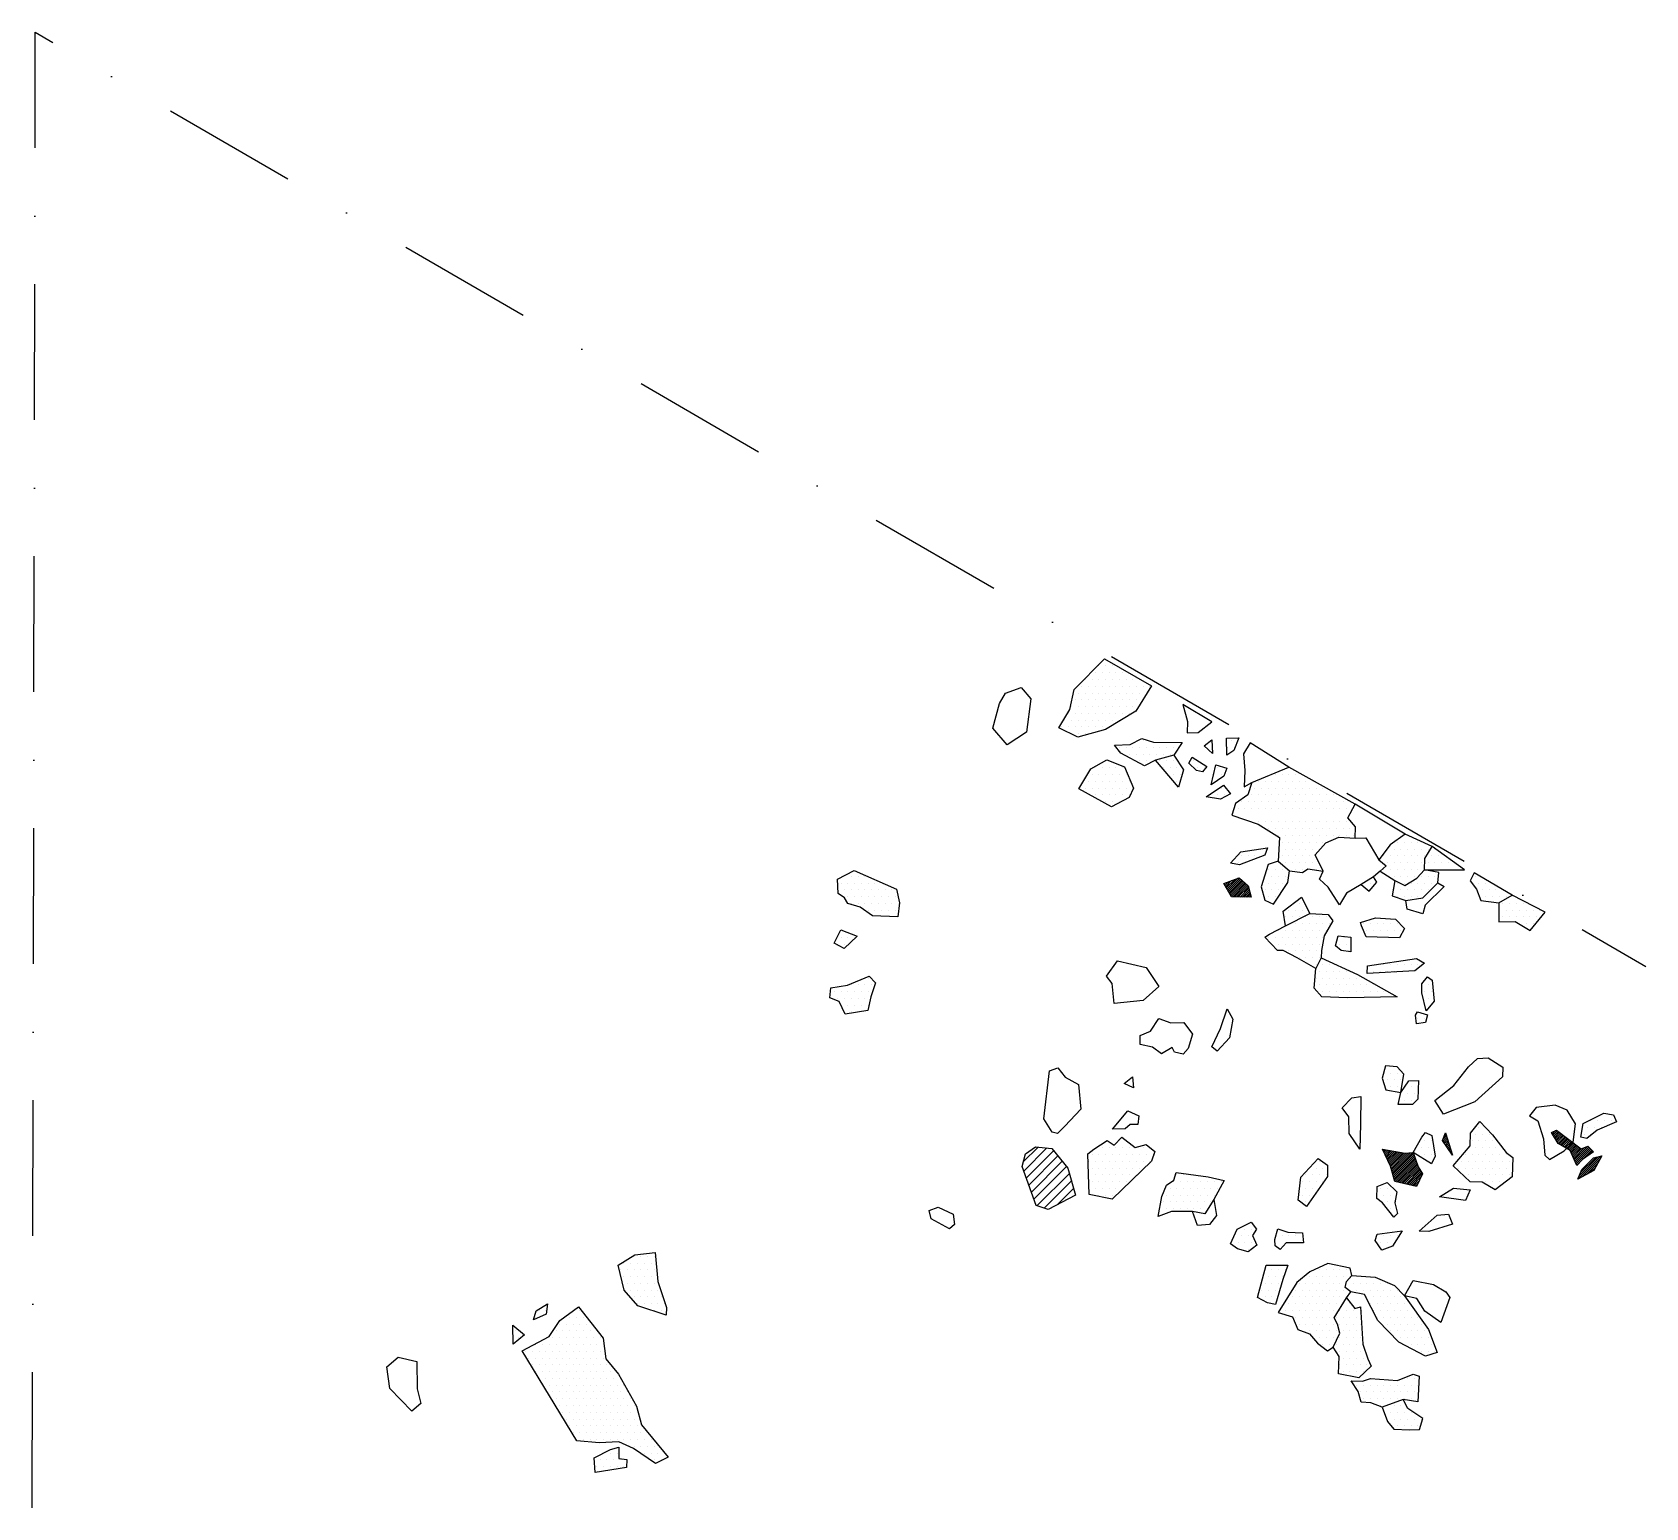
# Model space of a CAD drawing. Header units: metres. Extents: x -1500 to -1203, y -1300 to -1028.
import ezdxf

# ---------------------------------------------------------------- set-up
doc = ezdxf.new("R2010")
doc.units = ezdxf.units.M
doc.header["$LTSCALE"] = 25
doc.header["$MEASUREMENT"] = 0
doc.linetypes.add('STRICHPUNKTX2', pattern=[2, 1, -0.5, 0, -0.5])
doc.layers.get('0').update_dxf_attribs({"linetype": 'CONTINUOUS'})
for name, color, linetype in [('FEUER', 1, 'CONTINUOUS'), ('GRABUNGSGRENZE', 3, 'STRICHPUNKTX2'), ('KNOCHEN', 2, 'CONTINUOUS'), ('KNOCHENSCHRAFF', 2, 'CONTINUOUS'), ('STEINE', 4, 'CONTINUOUS'), ('STEINESCHRAFF', 4, 'CONTINUOUS')]:
    doc.layers.add(name, color=color, linetype=linetype)

# ---------------------------------------------------------------- blocks, each defined once
blk = doc.blocks.new('*X1')
at = {"color": 0}
for p, q in [((-1280.69, -1185.23), (-1280.44, -1184.98)), ((-1280.56, -1185.46), (-1279.87, -1184.76)), ((-1280.43, -1185.68), (-1279.3, -1184.55)), ((-1280.3, -1185.9), (-1278.73, -1184.33)), ((-1280.17, -1186.12), (-1278.16, -1184.12)), ((-1280.04, -1186.35), (-1277.82, -1184.12)), ((-1279.91, -1186.57), (-1277.63, -1184.29)), ((-1279.78, -1186.79), (-1277.44, -1184.45)), ((-1279.65, -1187.01), (-1277.25, -1184.62)), ((-1279.51, -1187.24), (-1277.06, -1184.78)), ((-1279.38, -1187.46), (-1276.87, -1184.95)), ((-1279.11, -1187.54), (-1276.68, -1185.11)), ((-1278.77, -1187.55), (-1276.5, -1185.28)), ((-1278.42, -1187.56), (-1276.31, -1185.44)), ((-1278.08, -1187.57), (-1276.2, -1185.69)), ((-1277.73, -1187.58), (-1276.12, -1185.97)), ((-1277.39, -1187.59), (-1276.05, -1186.25)), ((-1277.04, -1187.59), (-1275.97, -1186.52)), ((-1276.7, -1187.6), (-1275.9, -1186.8)), ((-1276.35, -1187.61), (-1275.83, -1187.08)), ((-1276.01, -1187.62), (-1275.75, -1187.36)), ((-1240.39, -1232.26), (-1239.72, -1231.59)), ((-1240.36, -1232.58), (-1239.64, -1231.86)), ((-1240.21, -1232.79), (-1239.55, -1232.13)), ((-1240.16, -1231.68), (-1239.81, -1231.32)), ((-1240.07, -1233), (-1239.47, -1232.4)), ((-1239.94, -1231.1), (-1239.89, -1231.05)), ((-1239.93, -1233.21), (-1239.39, -1232.67)), ((-1239.78, -1233.42), (-1239.3, -1232.94)), ((-1239.64, -1233.63), (-1239.22, -1233.21)), ((-1239.5, -1233.84), (-1239.13, -1233.48)), ((-1220.22, -1231.18), (-1219.64, -1230.6)), ((-1220.09, -1231.4), (-1219.29, -1230.61)), ((-1219.96, -1231.63), (-1219.09, -1230.76)), ((-1219.83, -1231.85), (-1218.89, -1230.91)), ((-1219.7, -1232.07), (-1218.69, -1231.07)), ((-1219.57, -1232.3), (-1218.49, -1231.22)), ((-1219.44, -1232.52), (-1218.29, -1231.37)), ((-1219.31, -1232.75), (-1218.09, -1231.53)), ((-1219.18, -1232.97), (-1217.89, -1231.68)), ((-1218.96, -1233.11), (-1217.69, -1231.84)), ((-1218.74, -1233.24), (-1217.49, -1231.99)), ((-1218.52, -1233.37), (-1217.3, -1232.14)), ((-1218.3, -1233.5), (-1217.1, -1232.3)), ((-1218.07, -1233.63), (-1216.9, -1232.45)), ((-1217.85, -1233.76), (-1216.7, -1232.61)), ((-1217.63, -1233.89), (-1216.5, -1232.76)), ((-1217.41, -1234.02), (-1216.3, -1232.91)), ((-1217.18, -1234.15), (-1216.1, -1233.07)), ((-1216.96, -1234.28), (-1215.9, -1233.22)), ((-1216.84, -1234.51), (-1215.7, -1233.38)), ((-1216.18, -1235.98), (-1213.68, -1233.48)), ((-1251.47, -1234.15), (-1251.39, -1234.06)), ((-1251.36, -1234.39), (-1251.09, -1234.12)), ((-1251.25, -1234.63), (-1250.79, -1234.17)), ((-1251.13, -1234.87), (-1250.49, -1234.22)), ((-1251.02, -1235.11), (-1250.19, -1234.28)), ((-1250.91, -1235.35), (-1249.89, -1234.33)), ((-1250.79, -1235.59), (-1249.59, -1234.38)), ((-1250.68, -1235.83), (-1249.29, -1234.44)), ((-1250.57, -1236.07), (-1248.99, -1234.49)), ((-1250.46, -1236.31), (-1248.69, -1234.54)), ((-1250.34, -1236.55), (-1248.39, -1234.6)), ((-1250.23, -1236.79), (-1248.09, -1234.65)), ((-1250.12, -1237.03), (-1247.79, -1234.7)), ((-1250.01, -1237.29), (-1247.49, -1234.76)), ((-1249.93, -1237.56), (-1247.15, -1234.77)), ((-1249.85, -1237.83), (-1246.75, -1234.73)), ((-1249.77, -1238.11), (-1246.35, -1234.68)), ((-1249.69, -1238.38), (-1245.95, -1234.64)), ((-1249.61, -1238.65), (-1245.81, -1234.85)), ((-1249.53, -1238.93), (-1245.71, -1235.11)), ((-1249.45, -1239.2), (-1245.62, -1235.36)), ((-1249.37, -1239.47), (-1245.52, -1235.62)), ((-1249.29, -1239.75), (-1245.43, -1235.88)), ((-1249.18, -1239.99), (-1245.33, -1236.14)), ((-1248.89, -1240.05), (-1245.24, -1236.4)), ((-1239.35, -1234.05), (-1239.05, -1233.75)), ((-1239.21, -1234.26), (-1238.97, -1234.02)), ((-1239.07, -1234.47), (-1238.88, -1234.29)), ((-1238.92, -1234.68), (-1238.8, -1234.55)), ((-1238.78, -1234.89), (-1238.71, -1234.82)), ((-1238.64, -1235.1), (-1238.63, -1235.09)), ((-1216.73, -1234.76), (-1215.5, -1233.53)), ((-1216.62, -1235), (-1215.3, -1233.68)), ((-1216.51, -1235.25), (-1215.1, -1233.84)), ((-1216.4, -1235.49), (-1214.89, -1233.98)), ((-1216.29, -1235.74), (-1214.28, -1233.73)), ((-1216.07, -1236.22), (-1213.5, -1233.66)), ((-1215.96, -1236.47), (-1213.33, -1233.83)), ((-1215.85, -1236.71), (-1213.15, -1234.01)), ((-1215.74, -1236.96), (-1212.97, -1234.19)), ((-1215.41, -1239.46), (-1211.24, -1235.28)), ((-1215.33, -1239.02), (-1211.7, -1235.39)), ((-1215.07, -1238.4), (-1212.16, -1235.49)), ((-1214.81, -1237.79), (-1212.62, -1235.6)), ((-1214.65, -1239.04), (-1211.39, -1235.79)), ((-1213.54, -1235.1), (-1212.8, -1234.36)), ((-1248.6, -1240.12), (-1245.14, -1236.66)), ((-1248.32, -1240.18), (-1245.05, -1236.91)), ((-1248.03, -1240.25), (-1244.95, -1237.17)), ((-1247.74, -1240.31), (-1244.83, -1237.41)), ((-1247.45, -1240.38), (-1244.7, -1237.63)), ((-1247.16, -1240.45), (-1244.57, -1237.86)), ((-1246.88, -1240.51), (-1244.44, -1238.08)), ((-1246.59, -1240.58), (-1244.31, -1238.3)), ((-1246.3, -1240.64), (-1244.18, -1238.53)), ((-1246.01, -1240.71), (-1244.39, -1239.08)), ((-1213.88, -1238.63), (-1211.85, -1236.6)), ((-1213.12, -1238.22), (-1212.3, -1237.4)), ((-1245.72, -1240.77), (-1244.72, -1239.77)), ((-1245.44, -1240.84), (-1245.06, -1240.46))]:
    blk.add_line(p, q, dxfattribs=at)
blk = doc.blocks.new('*X2')
at = {"color": 0}
for p, q in [((-1317.69, -1236.37), (-1314.97, -1233.65)), ((-1317.6, -1238.05), (-1313.36, -1233.81)), ((-1317.13, -1239.35), (-1312.09, -1234.31)), ((-1316.66, -1240.64), (-1311.3, -1235.28)), ((-1316.19, -1241.94), (-1310.5, -1236.25)), ((-1315.71, -1243.24), (-1309.7, -1237.22)), ((-1315.14, -1244.43), (-1309.2, -1238.49)), ((-1313.83, -1244.88), (-1308.82, -1239.88)), ((-1311.44, -1244.26), (-1308.44, -1241.26))]:
    blk.add_line(p, q, dxfattribs=at)
blk = doc.blocks.new('*X3')
at = {"color": 0}
for p, q in [((-1389.375, -1253.75), (-1389.375, -1253.75)), ((-1388.125, -1253.75), (-1388.125, -1253.75)), ((-1386.875, -1253.75), (-1386.875, -1253.75)), ((-1385.625, -1253.75), (-1385.625, -1253.75)), ((-1391.875, -1256.25), (-1391.875, -1256.25)), ((-1391.25, -1255), (-1391.25, -1255)), ((-1390.625, -1256.25), (-1390.625, -1256.25)), ((-1390, -1255), (-1390, -1255)), ((-1389.375, -1256.25), (-1389.375, -1256.25)), ((-1388.75, -1255), (-1388.75, -1255)), ((-1388.125, -1256.25), (-1388.125, -1256.25)), ((-1387.5, -1255), (-1387.5, -1255)), ((-1386.875, -1256.25), (-1386.875, -1256.25)), ((-1386.25, -1255), (-1386.25, -1255)), ((-1385.625, -1256.25), (-1385.625, -1256.25)), ((-1391.25, -1257.5), (-1391.25, -1257.5)), ((-1390.625, -1258.75), (-1390.625, -1258.75)), ((-1390, -1257.5), (-1390, -1257.5)), ((-1390, -1260), (-1390, -1260)), ((-1389.375, -1258.75), (-1389.375, -1258.75)), ((-1388.75, -1257.5), (-1388.75, -1257.5)), ((-1388.75, -1260), (-1388.75, -1260)), ((-1388.125, -1258.75), (-1388.125, -1258.75)), ((-1387.5, -1257.5), (-1387.5, -1257.5)), ((-1387.5, -1260), (-1387.5, -1260)), ((-1386.875, -1258.75), (-1386.875, -1258.75)), ((-1386.25, -1257.5), (-1386.25, -1257.5)), ((-1386.25, -1260), (-1386.25, -1260)), ((-1385.625, -1258.75), (-1385.625, -1258.75)), ((-1385, -1260), (-1385, -1260)), ((-1389.375, -1261.25), (-1389.375, -1261.25)), ((-1388.75, -1262.5), (-1388.75, -1262.5)), ((-1388.125, -1261.25), (-1388.125, -1261.25)), ((-1387.5, -1262.5), (-1387.5, -1262.5)), ((-1386.875, -1261.25), (-1386.875, -1261.25)), ((-1386.25, -1262.5), (-1386.25, -1262.5)), ((-1385.625, -1261.25), (-1385.625, -1261.25)), ((-1385, -1262.5), (-1385, -1262.5)), ((-1384.375, -1261.25), (-1384.375, -1261.25)), ((-1383.75, -1262.5), (-1383.75, -1262.5)), ((-1407.5, -1265), (-1407.5, -1265)), ((-1406.875, -1263.75), (-1406.875, -1263.75)), ((-1405.625, -1263.75), (-1405.625, -1263.75)), ((-1401.25, -1265), (-1401.25, -1265)), ((-1400, -1265), (-1400, -1265)), ((-1399.375, -1263.75), (-1399.375, -1263.75)), ((-1398.75, -1265), (-1398.75, -1265)), ((-1385.625, -1263.75), (-1385.625, -1263.75)), ((-1384.375, -1263.75), (-1384.375, -1263.75)), ((-1411.25, -1267.5), (-1411.25, -1267.5)), ((-1410.625, -1268.75), (-1410.625, -1268.75)), ((-1404.375, -1268.75), (-1404.375, -1268.75)), ((-1403.75, -1267.5), (-1403.75, -1267.5)), ((-1403.125, -1266.25), (-1403.125, -1266.25)), ((-1403.125, -1268.75), (-1403.125, -1268.75)), ((-1402.5, -1267.5), (-1402.5, -1267.5)), ((-1401.875, -1266.25), (-1401.875, -1266.25)), ((-1401.875, -1268.75), (-1401.875, -1268.75)), ((-1401.25, -1267.5), (-1401.25, -1267.5)), ((-1400.625, -1266.25), (-1400.625, -1266.25)), ((-1400.625, -1268.75), (-1400.625, -1268.75)), ((-1400, -1267.5), (-1400, -1267.5)), ((-1399.375, -1266.25), (-1399.375, -1266.25)), ((-1399.375, -1268.75), (-1399.375, -1268.75)), ((-1398.75, -1267.5), (-1398.75, -1267.5)), ((-1398.125, -1266.25), (-1398.125, -1266.25)), ((-1398.125, -1268.75), (-1398.125, -1268.75)), ((-1397.5, -1267.5), (-1397.5, -1267.5)), ((-1396.875, -1268.75), (-1396.875, -1268.75)), ((-1396.25, -1267.5), (-1396.25, -1267.5)), ((-1395.625, -1268.75), (-1395.625, -1268.75)), ((-1409.375, -1271.25), (-1409.375, -1271.25)), ((-1408.125, -1271.25), (-1408.125, -1271.25)), ((-1407.5, -1270), (-1407.5, -1270)), ((-1406.875, -1271.25), (-1406.875, -1271.25)), ((-1406.25, -1270), (-1406.25, -1270)), ((-1405.625, -1271.25), (-1405.625, -1271.25)), ((-1405, -1270), (-1405, -1270)), ((-1404.375, -1271.25), (-1404.375, -1271.25)), ((-1403.75, -1270), (-1403.75, -1270)), ((-1403.125, -1271.25), (-1403.125, -1271.25)), ((-1402.5, -1270), (-1402.5, -1270)), ((-1401.875, -1271.25), (-1401.875, -1271.25)), ((-1401.25, -1270), (-1401.25, -1270)), ((-1400.625, -1271.25), (-1400.625, -1271.25)), ((-1400, -1270), (-1400, -1270)), ((-1399.375, -1271.25), (-1399.375, -1271.25)), ((-1398.75, -1270), (-1398.75, -1270)), ((-1398.125, -1271.25), (-1398.125, -1271.25)), ((-1397.5, -1270), (-1397.5, -1270)), ((-1396.875, -1271.25), (-1396.875, -1271.25)), ((-1396.25, -1270), (-1396.25, -1270)), ((-1395.625, -1271.25), (-1395.625, -1271.25)), ((-1395, -1270), (-1395, -1270)), ((-1408.75, -1272.5), (-1408.75, -1272.5)), ((-1408.125, -1273.75), (-1408.125, -1273.75)), ((-1407.5, -1272.5), (-1407.5, -1272.5)), ((-1407.5, -1275), (-1407.5, -1275)), ((-1406.875, -1273.75), (-1406.875, -1273.75)), ((-1406.25, -1272.5), (-1406.25, -1272.5)), ((-1406.25, -1275), (-1406.25, -1275)), ((-1405.625, -1273.75), (-1405.625, -1273.75)), ((-1405, -1272.5), (-1405, -1272.5)), ((-1405, -1275), (-1405, -1275)), ((-1404.375, -1273.75), (-1404.375, -1273.75)), ((-1403.75, -1272.5), (-1403.75, -1272.5)), ((-1403.75, -1275), (-1403.75, -1275)), ((-1403.125, -1273.75), (-1403.125, -1273.75)), ((-1402.5, -1272.5), (-1402.5, -1272.5)), ((-1402.5, -1275), (-1402.5, -1275)), ((-1401.875, -1273.75), (-1401.875, -1273.75)), ((-1401.25, -1272.5), (-1401.25, -1272.5)), ((-1401.25, -1275), (-1401.25, -1275)), ((-1400.625, -1273.75), (-1400.625, -1273.75)), ((-1400, -1272.5), (-1400, -1272.5)), ((-1400, -1275), (-1400, -1275)), ((-1399.375, -1273.75), (-1399.375, -1273.75)), ((-1398.75, -1272.5), (-1398.75, -1272.5)), ((-1398.75, -1275), (-1398.75, -1275)), ((-1398.125, -1273.75), (-1398.125, -1273.75)), ((-1397.5, -1272.5), (-1397.5, -1272.5)), ((-1397.5, -1275), (-1397.5, -1275)), ((-1396.875, -1273.75), (-1396.875, -1273.75)), ((-1396.25, -1272.5), (-1396.25, -1272.5)), ((-1396.25, -1275), (-1396.25, -1275)), ((-1395.625, -1273.75), (-1395.625, -1273.75)), ((-1395, -1272.5), (-1395, -1272.5)), ((-1395, -1275), (-1395, -1275)), ((-1394.375, -1273.75), (-1394.375, -1273.75)), ((-1393.75, -1275), (-1393.75, -1275)), ((-1406.875, -1276.25), (-1406.875, -1276.25)), ((-1405.625, -1276.25), (-1405.625, -1276.25)), ((-1405, -1277.5), (-1405, -1277.5)), ((-1404.375, -1276.25), (-1404.375, -1276.25)), ((-1403.75, -1277.5), (-1403.75, -1277.5)), ((-1403.125, -1276.25), (-1403.125, -1276.25)), ((-1402.5, -1277.5), (-1402.5, -1277.5)), ((-1401.875, -1276.25), (-1401.875, -1276.25)), ((-1401.25, -1277.5), (-1401.25, -1277.5)), ((-1400.625, -1276.25), (-1400.625, -1276.25)), ((-1400, -1277.5), (-1400, -1277.5)), ((-1399.375, -1276.25), (-1399.375, -1276.25)), ((-1398.75, -1277.5), (-1398.75, -1277.5)), ((-1398.125, -1276.25), (-1398.125, -1276.25)), ((-1397.5, -1277.5), (-1397.5, -1277.5)), ((-1396.875, -1276.25), (-1396.875, -1276.25)), ((-1396.25, -1277.5), (-1396.25, -1277.5)), ((-1395.625, -1276.25), (-1395.625, -1276.25)), ((-1395, -1277.5), (-1395, -1277.5)), ((-1394.375, -1276.25), (-1394.375, -1276.25)), ((-1393.75, -1277.5), (-1393.75, -1277.5)), ((-1393.125, -1276.25), (-1393.125, -1276.25)), ((-1392.5, -1277.5), (-1392.5, -1277.5)), ((-1391.875, -1276.25), (-1391.875, -1276.25)), ((-1391.25, -1277.5), (-1391.25, -1277.5)), ((-1404.375, -1278.75), (-1404.375, -1278.75)), ((-1403.75, -1280), (-1403.75, -1280)), ((-1403.125, -1278.75), (-1403.125, -1278.75)), ((-1402.5, -1280), (-1402.5, -1280)), ((-1401.875, -1278.75), (-1401.875, -1278.75)), ((-1401.25, -1280), (-1401.25, -1280)), ((-1400.625, -1278.75), (-1400.625, -1278.75)), ((-1400, -1280), (-1400, -1280)), ((-1399.375, -1278.75), (-1399.375, -1278.75)), ((-1398.75, -1280), (-1398.75, -1280)), ((-1398.125, -1278.75), (-1398.125, -1278.75)), ((-1397.5, -1280), (-1397.5, -1280)), ((-1396.875, -1278.75), (-1396.875, -1278.75)), ((-1396.25, -1280), (-1396.25, -1280)), ((-1395.625, -1278.75), (-1395.625, -1278.75)), ((-1395, -1280), (-1395, -1280)), ((-1394.375, -1278.75), (-1394.375, -1278.75)), ((-1393.75, -1280), (-1393.75, -1280)), ((-1393.125, -1278.75), (-1393.125, -1278.75)), ((-1392.5, -1280), (-1392.5, -1280)), ((-1391.875, -1278.75), (-1391.875, -1278.75)), ((-1391.25, -1280), (-1391.25, -1280)), ((-1390.625, -1278.75), (-1390.625, -1278.75)), ((-1390, -1280), (-1390, -1280)), ((-1403.125, -1281.25), (-1403.125, -1281.25)), ((-1402.5, -1282.5), (-1402.5, -1282.5)), ((-1401.875, -1281.25), (-1401.875, -1281.25)), ((-1401.875, -1283.75), (-1401.875, -1283.75)), ((-1401.25, -1282.5), (-1401.25, -1282.5)), ((-1400.625, -1281.25), (-1400.625, -1281.25)), ((-1400.625, -1283.75), (-1400.625, -1283.75)), ((-1400, -1282.5), (-1400, -1282.5)), ((-1399.375, -1281.25), (-1399.375, -1281.25)), ((-1399.375, -1283.75), (-1399.375, -1283.75)), ((-1398.75, -1282.5), (-1398.75, -1282.5)), ((-1398.125, -1281.25), (-1398.125, -1281.25)), ((-1398.125, -1283.75), (-1398.125, -1283.75)), ((-1397.5, -1282.5), (-1397.5, -1282.5)), ((-1396.875, -1281.25), (-1396.875, -1281.25)), ((-1396.875, -1283.75), (-1396.875, -1283.75)), ((-1396.25, -1282.5), (-1396.25, -1282.5)), ((-1395.625, -1281.25), (-1395.625, -1281.25)), ((-1395.625, -1283.75), (-1395.625, -1283.75)), ((-1395, -1282.5), (-1395, -1282.5)), ((-1394.375, -1281.25), (-1394.375, -1281.25)), ((-1394.375, -1283.75), (-1394.375, -1283.75)), ((-1393.75, -1282.5), (-1393.75, -1282.5)), ((-1393.125, -1281.25), (-1393.125, -1281.25)), ((-1393.125, -1283.75), (-1393.125, -1283.75)), ((-1392.5, -1282.5), (-1392.5, -1282.5)), ((-1391.875, -1281.25), (-1391.875, -1281.25)), ((-1391.875, -1283.75), (-1391.875, -1283.75)), ((-1391.25, -1282.5), (-1391.25, -1282.5)), ((-1390.625, -1281.25), (-1390.625, -1281.25)), ((-1390.625, -1283.75), (-1390.625, -1283.75)), ((-1390, -1282.5), (-1390, -1282.5)), ((-1389.375, -1281.25), (-1389.375, -1281.25)), ((-1389.375, -1283.75), (-1389.375, -1283.75)), ((-1388.75, -1282.5), (-1388.75, -1282.5)), ((-1401.25, -1285), (-1401.25, -1285)), ((-1400.625, -1286.25), (-1400.625, -1286.25)), ((-1400, -1285), (-1400, -1285)), ((-1399.375, -1286.25), (-1399.375, -1286.25)), ((-1398.75, -1285), (-1398.75, -1285)), ((-1398.125, -1286.25), (-1398.125, -1286.25)), ((-1397.5, -1285), (-1397.5, -1285)), ((-1396.875, -1286.25), (-1396.875, -1286.25)), ((-1396.25, -1285), (-1396.25, -1285)), ((-1395.625, -1286.25), (-1395.625, -1286.25)), ((-1395, -1285), (-1395, -1285)), ((-1394.375, -1286.25), (-1394.375, -1286.25)), ((-1393.75, -1285), (-1393.75, -1285)), ((-1393.125, -1286.25), (-1393.125, -1286.25)), ((-1392.5, -1285), (-1392.5, -1285)), ((-1391.875, -1286.25), (-1391.875, -1286.25)), ((-1391.25, -1285), (-1391.25, -1285)), ((-1390.625, -1286.25), (-1390.625, -1286.25)), ((-1390, -1285), (-1390, -1285)), ((-1389.375, -1286.25), (-1389.375, -1286.25)), ((-1388.75, -1285), (-1388.75, -1285)), ((-1388.125, -1286.25), (-1388.125, -1286.25)), ((-1386.875, -1286.25), (-1386.875, -1286.25)), ((-1400, -1287.5), (-1400, -1287.5)), ((-1398.75, -1287.5), (-1398.75, -1287.5)), ((-1397.5, -1287.5), (-1397.5, -1287.5)), ((-1396.25, -1287.5), (-1396.25, -1287.5)), ((-1395, -1287.5), (-1395, -1287.5)), ((-1393.75, -1287.5), (-1393.75, -1287.5)), ((-1392.5, -1287.5), (-1392.5, -1287.5)), ((-1391.25, -1287.5), (-1391.25, -1287.5)), ((-1390, -1287.5), (-1390, -1287.5)), ((-1389.375, -1288.75), (-1389.375, -1288.75)), ((-1388.75, -1287.5), (-1388.75, -1287.5)), ((-1388.125, -1288.75), (-1388.125, -1288.75)), ((-1387.5, -1287.5), (-1387.5, -1287.5)), ((-1386.875, -1288.75), (-1386.875, -1288.75)), ((-1386.25, -1287.5), (-1386.25, -1287.5)), ((-1385.625, -1288.75), (-1385.625, -1288.75)), ((-1396.25, -1292.5), (-1396.25, -1292.5)), ((-1395.625, -1291.25), (-1395.625, -1291.25)), ((-1395, -1290), (-1395, -1290)), ((-1395, -1292.5), (-1395, -1292.5)), ((-1394.375, -1291.25), (-1394.375, -1291.25)), ((-1393.75, -1290), (-1393.75, -1290)), ((-1393.75, -1292.5), (-1393.75, -1292.5)), ((-1393.125, -1291.25), (-1393.125, -1291.25)), ((-1392.5, -1290), (-1392.5, -1290)), ((-1392.5, -1292.5), (-1392.5, -1292.5)), ((-1391.875, -1291.25), (-1391.875, -1291.25)), ((-1391.25, -1292.5), (-1391.25, -1292.5)), ((-1387.5, -1290), (-1387.5, -1290)), ((-1386.25, -1290), (-1386.25, -1290)), ((-1385.625, -1291.25), (-1385.625, -1291.25)), ((-1385, -1290), (-1385, -1290)), ((-1384.375, -1291.25), (-1384.375, -1291.25)), ((-1383.75, -1290), (-1383.75, -1290))]:
    blk.add_line(p, q, dxfattribs=at)
blk = doc.blocks.new('*X4')
at = {"color": 0}
for p, q in [((-1304.375, -1146.25), (-1304.375, -1146.25)), ((-1303.75, -1145), (-1303.75, -1145)), ((-1303.125, -1146.25), (-1303.125, -1146.25)), ((-1302.5, -1145), (-1302.5, -1145)), ((-1301.875, -1146.25), (-1301.875, -1146.25)), ((-1301.25, -1145), (-1301.25, -1145)), ((-1300.625, -1146.25), (-1300.625, -1146.25)), ((-1299.375, -1146.25), (-1299.375, -1146.25)), ((-1307.5, -1150), (-1307.5, -1150)), ((-1306.875, -1148.75), (-1306.875, -1148.75)), ((-1306.25, -1147.5), (-1306.25, -1147.5)), ((-1306.25, -1150), (-1306.25, -1150)), ((-1305.625, -1148.75), (-1305.625, -1148.75)), ((-1305, -1147.5), (-1305, -1147.5)), ((-1305, -1150), (-1305, -1150)), ((-1304.375, -1148.75), (-1304.375, -1148.75)), ((-1303.75, -1147.5), (-1303.75, -1147.5)), ((-1303.75, -1150), (-1303.75, -1150)), ((-1303.125, -1148.75), (-1303.125, -1148.75)), ((-1302.5, -1147.5), (-1302.5, -1147.5)), ((-1302.5, -1150), (-1302.5, -1150)), ((-1301.875, -1148.75), (-1301.875, -1148.75)), ((-1301.25, -1147.5), (-1301.25, -1147.5)), ((-1301.25, -1150), (-1301.25, -1150)), ((-1300.625, -1148.75), (-1300.625, -1148.75)), ((-1300, -1147.5), (-1300, -1147.5)), ((-1300, -1150), (-1300, -1150)), ((-1299.375, -1148.75), (-1299.375, -1148.75)), ((-1298.75, -1147.5), (-1298.75, -1147.5)), ((-1298.75, -1150), (-1298.75, -1150)), ((-1298.125, -1148.75), (-1298.125, -1148.75)), ((-1297.5, -1147.5), (-1297.5, -1147.5)), ((-1297.5, -1150), (-1297.5, -1150)), ((-1296.875, -1148.75), (-1296.875, -1148.75)), ((-1296.25, -1147.5), (-1296.25, -1147.5)), ((-1296.25, -1150), (-1296.25, -1150)), ((-1295.625, -1148.75), (-1295.625, -1148.75)), ((-1295, -1150), (-1295, -1150)), ((-1294.375, -1148.75), (-1294.375, -1148.75)), ((-1308.75, -1152.5), (-1308.75, -1152.5)), ((-1308.125, -1151.25), (-1308.125, -1151.25)), ((-1307.5, -1152.5), (-1307.5, -1152.5)), ((-1306.875, -1151.25), (-1306.875, -1151.25)), ((-1306.25, -1152.5), (-1306.25, -1152.5)), ((-1305.625, -1151.25), (-1305.625, -1151.25)), ((-1305, -1152.5), (-1305, -1152.5)), ((-1304.375, -1151.25), (-1304.375, -1151.25)), ((-1303.75, -1152.5), (-1303.75, -1152.5)), ((-1303.125, -1151.25), (-1303.125, -1151.25)), ((-1302.5, -1152.5), (-1302.5, -1152.5)), ((-1301.875, -1151.25), (-1301.875, -1151.25)), ((-1301.25, -1152.5), (-1301.25, -1152.5)), ((-1300.625, -1151.25), (-1300.625, -1151.25)), ((-1300, -1152.5), (-1300, -1152.5)), ((-1299.375, -1151.25), (-1299.375, -1151.25)), ((-1298.75, -1152.5), (-1298.75, -1152.5)), ((-1298.125, -1151.25), (-1298.125, -1151.25)), ((-1297.5, -1152.5), (-1297.5, -1152.5)), ((-1296.875, -1151.25), (-1296.875, -1151.25)), ((-1310, -1155), (-1310, -1155)), ((-1309.375, -1153.75), (-1309.375, -1153.75)), ((-1308.75, -1155), (-1308.75, -1155)), ((-1308.125, -1153.75), (-1308.125, -1153.75)), ((-1307.5, -1155), (-1307.5, -1155)), ((-1306.875, -1153.75), (-1306.875, -1153.75)), ((-1306.25, -1155), (-1306.25, -1155)), ((-1305.625, -1153.75), (-1305.625, -1153.75)), ((-1305, -1155), (-1305, -1155)), ((-1304.375, -1153.75), (-1304.375, -1153.75)), ((-1303.75, -1155), (-1303.75, -1155)), ((-1303.125, -1153.75), (-1303.125, -1153.75)), ((-1302.5, -1155), (-1302.5, -1155)), ((-1301.875, -1153.75), (-1301.875, -1153.75)), ((-1301.25, -1155), (-1301.25, -1155)), ((-1300.625, -1153.75), (-1300.625, -1153.75)), ((-1300, -1155), (-1300, -1155)), ((-1299.375, -1153.75), (-1299.375, -1153.75)), ((-1298.125, -1153.75), (-1298.125, -1153.75)), ((-1310.625, -1156.25), (-1310.625, -1156.25)), ((-1309.375, -1156.25), (-1309.375, -1156.25)), ((-1308.75, -1157.5), (-1308.75, -1157.5)), ((-1308.125, -1156.25), (-1308.125, -1156.25)), ((-1307.5, -1157.5), (-1307.5, -1157.5)), ((-1306.875, -1156.25), (-1306.875, -1156.25)), ((-1306.25, -1157.5), (-1306.25, -1157.5)), ((-1305.625, -1156.25), (-1305.625, -1156.25)), ((-1304.375, -1156.25), (-1304.375, -1156.25)), ((-1303.125, -1156.25), (-1303.125, -1156.25)), ((-1301.875, -1156.25), (-1301.875, -1156.25)), ((-1295.625, -1158.75), (-1295.625, -1158.75)), ((-1279.375, -1158.75), (-1279.375, -1158.75)), ((-1300, -1160), (-1300, -1160)), ((-1299.375, -1161.25), (-1299.375, -1161.25)), ((-1298.75, -1160), (-1298.75, -1160)), ((-1298.125, -1161.25), (-1298.125, -1161.25)), ((-1297.5, -1160), (-1297.5, -1160)), ((-1296.875, -1161.25), (-1296.875, -1161.25)), ((-1296.25, -1160), (-1296.25, -1160)), ((-1295.625, -1161.25), (-1295.625, -1161.25)), ((-1295, -1160), (-1295, -1160)), ((-1294.375, -1161.25), (-1294.375, -1161.25)), ((-1293.75, -1160), (-1293.75, -1160)), ((-1293.125, -1161.25), (-1293.125, -1161.25)), ((-1292.5, -1160), (-1292.5, -1160)), ((-1291.875, -1161.25), (-1291.875, -1161.25)), ((-1291.25, -1160), (-1291.25, -1160)), ((-1290.625, -1161.25), (-1290.625, -1161.25)), ((-1290, -1160), (-1290, -1160)), ((-1280, -1160), (-1280, -1160)), ((-1278.75, -1160), (-1278.75, -1160)), ((-1305, -1165), (-1305, -1165)), ((-1304.375, -1163.75), (-1304.375, -1163.75)), ((-1303.75, -1165), (-1303.75, -1165)), ((-1303.125, -1163.75), (-1303.125, -1163.75)), ((-1302.5, -1162.5), (-1302.5, -1162.5)), ((-1302.5, -1165), (-1302.5, -1165)), ((-1301.875, -1163.75), (-1301.875, -1163.75)), ((-1301.25, -1165), (-1301.25, -1165)), ((-1300.625, -1163.75), (-1300.625, -1163.75)), ((-1300, -1165), (-1300, -1165)), ((-1299.375, -1163.75), (-1299.375, -1163.75)), ((-1298.75, -1165), (-1298.75, -1165)), ((-1296.25, -1162.5), (-1296.25, -1162.5)), ((-1295, -1162.5), (-1295, -1162.5)), ((-1293.75, -1162.5), (-1293.75, -1162.5)), ((-1292.5, -1162.5), (-1292.5, -1162.5)), ((-1291.875, -1163.75), (-1291.875, -1163.75)), ((-1291.25, -1162.5), (-1291.25, -1162.5)), ((-1290.625, -1163.75), (-1290.625, -1163.75)), ((-1290, -1162.5), (-1290, -1162.5)), ((-1290, -1165), (-1290, -1165)), ((-1289.375, -1163.75), (-1289.375, -1163.75)), ((-1288.75, -1165), (-1288.75, -1165)), ((-1286.25, -1162.5), (-1286.25, -1162.5)), ((-1285.625, -1163.75), (-1285.625, -1163.75)), ((-1284.375, -1163.75), (-1284.375, -1163.75)), ((-1282.5, -1165), (-1282.5, -1165)), ((-1281.875, -1163.75), (-1281.875, -1163.75)), ((-1281.25, -1165), (-1281.25, -1165)), ((-1280.625, -1163.75), (-1280.625, -1163.75)), ((-1271.25, -1165), (-1271.25, -1165)), ((-1270, -1165), (-1270, -1165)), ((-1268.75, -1165), (-1268.75, -1165)), ((-1267.5, -1165), (-1267.5, -1165)), ((-1306.25, -1167.5), (-1306.25, -1167.5)), ((-1305.625, -1166.25), (-1305.625, -1166.25)), ((-1305, -1167.5), (-1305, -1167.5)), ((-1304.375, -1166.25), (-1304.375, -1166.25)), ((-1303.75, -1167.5), (-1303.75, -1167.5)), ((-1303.125, -1166.25), (-1303.125, -1166.25)), ((-1302.5, -1167.5), (-1302.5, -1167.5)), ((-1301.875, -1166.25), (-1301.875, -1166.25)), ((-1301.25, -1167.5), (-1301.25, -1167.5)), ((-1300.625, -1166.25), (-1300.625, -1166.25)), ((-1300, -1167.5), (-1300, -1167.5)), ((-1299.375, -1166.25), (-1299.375, -1166.25)), ((-1298.75, -1167.5), (-1298.75, -1167.5)), ((-1298.125, -1166.25), (-1298.125, -1166.25)), ((-1297.5, -1167.5), (-1297.5, -1167.5)), ((-1289.375, -1166.25), (-1289.375, -1166.25)), ((-1281.25, -1167.5), (-1281.25, -1167.5)), ((-1275, -1167.5), (-1275, -1167.5)), ((-1274.375, -1166.25), (-1274.375, -1166.25)), ((-1273.75, -1167.5), (-1273.75, -1167.5)), ((-1273.125, -1166.25), (-1273.125, -1166.25)), ((-1272.5, -1167.5), (-1272.5, -1167.5)), ((-1271.875, -1166.25), (-1271.875, -1166.25)), ((-1271.25, -1167.5), (-1271.25, -1167.5)), ((-1270.625, -1166.25), (-1270.625, -1166.25)), ((-1270, -1167.5), (-1270, -1167.5)), ((-1269.375, -1166.25), (-1269.375, -1166.25)), ((-1268.75, -1167.5), (-1268.75, -1167.5)), ((-1268.125, -1166.25), (-1268.125, -1166.25)), ((-1267.5, -1167.5), (-1267.5, -1167.5)), ((-1266.875, -1166.25), (-1266.875, -1166.25)), ((-1266.25, -1167.5), (-1266.25, -1167.5)), ((-1265.625, -1166.25), (-1265.625, -1166.25)), ((-1265, -1167.5), (-1265, -1167.5)), ((-1264.375, -1166.25), (-1264.375, -1166.25)), ((-1263.75, -1167.5), (-1263.75, -1167.5)), ((-1262.5, -1167.5), (-1262.5, -1167.5)), ((-1304.375, -1168.75), (-1304.375, -1168.75)), ((-1303.125, -1168.75), (-1303.125, -1168.75)), ((-1302.5, -1170), (-1302.5, -1170)), ((-1301.875, -1168.75), (-1301.875, -1168.75)), ((-1301.25, -1170), (-1301.25, -1170)), ((-1300.625, -1168.75), (-1300.625, -1168.75)), ((-1300, -1170), (-1300, -1170)), ((-1299.375, -1168.75), (-1299.375, -1168.75)), ((-1298.125, -1168.75), (-1298.125, -1168.75)), ((-1283.125, -1168.75), (-1283.125, -1168.75)), ((-1281.875, -1168.75), (-1281.875, -1168.75)), ((-1280.625, -1168.75), (-1280.625, -1168.75)), ((-1277.5, -1170), (-1277.5, -1170)), ((-1276.25, -1170), (-1276.25, -1170)), ((-1275.625, -1168.75), (-1275.625, -1168.75)), ((-1275, -1170), (-1275, -1170)), ((-1274.375, -1168.75), (-1274.375, -1168.75)), ((-1273.75, -1170), (-1273.75, -1170)), ((-1273.125, -1168.75), (-1273.125, -1168.75)), ((-1272.5, -1170), (-1272.5, -1170)), ((-1271.875, -1168.75), (-1271.875, -1168.75)), ((-1271.25, -1170), (-1271.25, -1170)), ((-1270.625, -1168.75), (-1270.625, -1168.75)), ((-1270, -1170), (-1270, -1170)), ((-1269.375, -1168.75), (-1269.375, -1168.75)), ((-1268.75, -1170), (-1268.75, -1170)), ((-1268.125, -1168.75), (-1268.125, -1168.75)), ((-1267.5, -1170), (-1267.5, -1170)), ((-1266.875, -1168.75), (-1266.875, -1168.75)), ((-1266.25, -1170), (-1266.25, -1170)), ((-1265.625, -1168.75), (-1265.625, -1168.75)), ((-1265, -1170), (-1265, -1170)), ((-1264.375, -1168.75), (-1264.375, -1168.75)), ((-1263.75, -1170), (-1263.75, -1170)), ((-1263.125, -1168.75), (-1263.125, -1168.75)), ((-1262.5, -1170), (-1262.5, -1170)), ((-1261.875, -1168.75), (-1261.875, -1168.75)), ((-1261.25, -1170), (-1261.25, -1170)), ((-1260.625, -1168.75), (-1260.625, -1168.75)), ((-1260, -1170), (-1260, -1170)), ((-1258.75, -1170), (-1258.75, -1170)), ((-1257.5, -1170), (-1257.5, -1170)), ((-1278.125, -1171.25), (-1278.125, -1171.25)), ((-1276.875, -1171.25), (-1276.875, -1171.25)), ((-1275.625, -1171.25), (-1275.625, -1171.25)), ((-1274.375, -1171.25), (-1274.375, -1171.25)), ((-1274.375, -1173.75), (-1274.375, -1173.75)), ((-1273.125, -1171.25), (-1273.125, -1171.25)), ((-1273.125, -1173.75), (-1273.125, -1173.75)), ((-1271.875, -1171.25), (-1271.875, -1171.25)), ((-1271.875, -1173.75), (-1271.875, -1173.75)), ((-1270.625, -1171.25), (-1270.625, -1171.25)), ((-1270.625, -1173.75), (-1270.625, -1173.75)), ((-1269.375, -1171.25), (-1269.375, -1171.25)), ((-1269.375, -1173.75), (-1269.375, -1173.75)), ((-1268.125, -1171.25), (-1268.125, -1171.25)), ((-1268.125, -1173.75), (-1268.125, -1173.75)), ((-1266.875, -1171.25), (-1266.875, -1171.25)), ((-1266.875, -1173.75), (-1266.875, -1173.75)), ((-1265.625, -1171.25), (-1265.625, -1171.25)), ((-1265.625, -1173.75), (-1265.625, -1173.75)), ((-1264.375, -1171.25), (-1264.375, -1171.25)), ((-1264.375, -1173.75), (-1264.375, -1173.75)), ((-1263.125, -1171.25), (-1263.125, -1171.25)), ((-1263.125, -1173.75), (-1263.125, -1173.75)), ((-1261.875, -1171.25), (-1261.875, -1171.25)), ((-1261.875, -1173.75), (-1261.875, -1173.75)), ((-1260.625, -1171.25), (-1260.625, -1171.25)), ((-1260.625, -1173.75), (-1260.625, -1173.75)), ((-1259.375, -1171.25), (-1259.375, -1171.25)), ((-1259.375, -1173.75), (-1259.375, -1173.75)), ((-1258.125, -1171.25), (-1258.125, -1171.25)), ((-1258.125, -1173.75), (-1258.125, -1173.75)), ((-1272.5, -1175), (-1272.5, -1175)), ((-1271.25, -1175), (-1271.25, -1175)), ((-1270.625, -1176.25), (-1270.625, -1176.25)), ((-1270, -1175), (-1270, -1175)), ((-1269.375, -1176.25), (-1269.375, -1176.25)), ((-1268.75, -1175), (-1268.75, -1175)), ((-1268.125, -1176.25), (-1268.125, -1176.25)), ((-1267.5, -1175), (-1267.5, -1175)), ((-1266.875, -1176.25), (-1266.875, -1176.25)), ((-1266.25, -1175), (-1266.25, -1175)), ((-1265.625, -1176.25), (-1265.625, -1176.25)), ((-1265, -1175), (-1265, -1175)), ((-1264.375, -1176.25), (-1264.375, -1176.25)), ((-1263.75, -1175), (-1263.75, -1175)), ((-1263.125, -1176.25), (-1263.125, -1176.25)), ((-1262.5, -1175), (-1262.5, -1175)), ((-1261.875, -1176.25), (-1261.875, -1176.25)), ((-1261.25, -1175), (-1261.25, -1175)), ((-1260.625, -1176.25), (-1260.625, -1176.25)), ((-1260, -1175), (-1260, -1175)), ((-1259.375, -1176.25), (-1259.375, -1176.25)), ((-1258.75, -1175), (-1258.75, -1175)), ((-1258.125, -1176.25), (-1258.125, -1176.25)), ((-1257.5, -1175), (-1257.5, -1175)), ((-1256.875, -1176.25), (-1256.875, -1176.25)), ((-1246.875, -1176.25), (-1246.875, -1176.25)), ((-1273.125, -1178.75), (-1273.125, -1178.75)), ((-1270, -1177.5), (-1270, -1177.5)), ((-1269.375, -1178.75), (-1269.375, -1178.75)), ((-1268.75, -1177.5), (-1268.75, -1177.5)), ((-1268.125, -1178.75), (-1268.125, -1178.75)), ((-1267.5, -1177.5), (-1267.5, -1177.5)), ((-1266.875, -1178.75), (-1266.875, -1178.75)), ((-1266.25, -1177.5), (-1266.25, -1177.5)), ((-1265.625, -1178.75), (-1265.625, -1178.75)), ((-1265, -1177.5), (-1265, -1177.5)), ((-1264.375, -1178.75), (-1264.375, -1178.75)), ((-1263.75, -1177.5), (-1263.75, -1177.5)), ((-1263.125, -1178.75), (-1263.125, -1178.75)), ((-1262.5, -1177.5), (-1262.5, -1177.5)), ((-1250.625, -1178.75), (-1250.625, -1178.75)), ((-1249.375, -1178.75), (-1249.375, -1178.75)), ((-1248.75, -1177.5), (-1248.75, -1177.5)), ((-1248.125, -1178.75), (-1248.125, -1178.75)), ((-1247.5, -1177.5), (-1247.5, -1177.5)), ((-1246.875, -1178.75), (-1246.875, -1178.75)), ((-1246.25, -1177.5), (-1246.25, -1177.5)), ((-1245.625, -1178.75), (-1245.625, -1178.75)), ((-1245, -1177.5), (-1245, -1177.5)), ((-1244.375, -1178.75), (-1244.375, -1178.75)), ((-1243.125, -1178.75), (-1243.125, -1178.75)), ((-1241.875, -1178.75), (-1241.875, -1178.75)), ((-1279.375, -1181.25), (-1279.375, -1181.25)), ((-1278.125, -1181.25), (-1278.125, -1181.25)), ((-1277.5, -1180), (-1277.5, -1180)), ((-1276.875, -1181.25), (-1276.875, -1181.25)), ((-1276.25, -1180), (-1276.25, -1180)), ((-1275, -1180), (-1275, -1180)), ((-1273.75, -1180), (-1273.75, -1180)), ((-1272.5, -1182.5), (-1272.5, -1182.5)), ((-1271.25, -1182.5), (-1271.25, -1182.5)), ((-1270.625, -1181.25), (-1270.625, -1181.25)), ((-1270, -1180), (-1270, -1180)), ((-1270, -1182.5), (-1270, -1182.5)), ((-1269.375, -1181.25), (-1269.375, -1181.25)), ((-1268.75, -1180), (-1268.75, -1180)), ((-1268.75, -1182.5), (-1268.75, -1182.5)), ((-1268.125, -1181.25), (-1268.125, -1181.25)), ((-1267.5, -1180), (-1267.5, -1180)), ((-1267.5, -1182.5), (-1267.5, -1182.5)), ((-1266.875, -1181.25), (-1266.875, -1181.25)), ((-1266.25, -1180), (-1266.25, -1180)), ((-1266.25, -1182.5), (-1266.25, -1182.5)), ((-1265.625, -1181.25), (-1265.625, -1181.25)), ((-1265, -1180), (-1265, -1180)), ((-1264.375, -1181.25), (-1264.375, -1181.25)), ((-1263.75, -1182.5), (-1263.75, -1182.5)), ((-1251.25, -1180), (-1251.25, -1180)), ((-1251.25, -1182.5), (-1251.25, -1182.5)), ((-1250.625, -1181.25), (-1250.625, -1181.25)), ((-1250, -1180), (-1250, -1180)), ((-1250, -1182.5), (-1250, -1182.5)), ((-1249.375, -1181.25), (-1249.375, -1181.25)), ((-1248.75, -1180), (-1248.75, -1180)), ((-1248.75, -1182.5), (-1248.75, -1182.5)), ((-1248.125, -1181.25), (-1248.125, -1181.25)), ((-1247.5, -1180), (-1247.5, -1180)), ((-1247.5, -1182.5), (-1247.5, -1182.5)), ((-1246.875, -1181.25), (-1246.875, -1181.25)), ((-1246.25, -1180), (-1246.25, -1180)), ((-1246.25, -1182.5), (-1246.25, -1182.5)), ((-1245.625, -1181.25), (-1245.625, -1181.25)), ((-1245, -1180), (-1245, -1180)), ((-1245, -1182.5), (-1245, -1182.5)), ((-1244.375, -1181.25), (-1244.375, -1181.25)), ((-1243.75, -1180), (-1243.75, -1180)), ((-1243.75, -1182.5), (-1243.75, -1182.5)), ((-1243.125, -1181.25), (-1243.125, -1181.25)), ((-1242.5, -1180), (-1242.5, -1180)), ((-1242.5, -1182.5), (-1242.5, -1182.5)), ((-1241.875, -1181.25), (-1241.875, -1181.25)), ((-1241.25, -1180), (-1241.25, -1180)), ((-1241.25, -1182.5), (-1241.25, -1182.5)), ((-1240.625, -1181.25), (-1240.625, -1181.25)), ((-1240, -1180), (-1240, -1180)), ((-1240, -1182.5), (-1240, -1182.5)), ((-1239.375, -1181.25), (-1239.375, -1181.25)), ((-1238.75, -1182.5), (-1238.75, -1182.5)), ((-1237.5, -1182.5), (-1237.5, -1182.5)), ((-1351.25, -1185), (-1351.25, -1185)), ((-1350.625, -1183.75), (-1350.625, -1183.75)), ((-1350, -1185), (-1350, -1185)), ((-1349.375, -1183.75), (-1349.375, -1183.75)), ((-1348.75, -1185), (-1348.75, -1185)), ((-1348.125, -1183.75), (-1348.125, -1183.75)), ((-1347.5, -1185), (-1347.5, -1185)), ((-1346.875, -1183.75), (-1346.875, -1183.75)), ((-1346.25, -1185), (-1346.25, -1185)), ((-1345, -1185), (-1345, -1185)), ((-1343.75, -1185), (-1343.75, -1185)), ((-1273.125, -1183.75), (-1273.125, -1183.75)), ((-1272.5, -1185), (-1272.5, -1185)), ((-1271.875, -1183.75), (-1271.875, -1183.75)), ((-1271.25, -1185), (-1271.25, -1185)), ((-1270.625, -1183.75), (-1270.625, -1183.75)), ((-1270, -1185), (-1270, -1185)), ((-1269.375, -1183.75), (-1269.375, -1183.75)), ((-1255, -1185), (-1255, -1185)), ((-1253.75, -1185), (-1253.75, -1185)), ((-1249.375, -1183.75), (-1249.375, -1183.75)), ((-1248.75, -1185), (-1248.75, -1185)), ((-1248.125, -1183.75), (-1248.125, -1183.75)), ((-1247.5, -1185), (-1247.5, -1185)), ((-1246.875, -1183.75), (-1246.875, -1183.75)), ((-1246.25, -1185), (-1246.25, -1185)), ((-1245.625, -1183.75), (-1245.625, -1183.75)), ((-1245, -1185), (-1245, -1185)), ((-1244.375, -1183.75), (-1244.375, -1183.75)), ((-1243.75, -1185), (-1243.75, -1185)), ((-1243.125, -1183.75), (-1243.125, -1183.75)), ((-1242.5, -1185), (-1242.5, -1185)), ((-1241.875, -1183.75), (-1241.875, -1183.75)), ((-1235, -1185), (-1235, -1185)), ((-1234.375, -1183.75), (-1234.375, -1183.75)), ((-1233.75, -1185), (-1233.75, -1185)), ((-1232.5, -1185), (-1232.5, -1185)), ((-1350.625, -1186.25), (-1350.625, -1186.25)), ((-1350, -1187.5), (-1350, -1187.5)), ((-1349.375, -1186.25), (-1349.375, -1186.25)), ((-1349.375, -1188.75), (-1349.375, -1188.75)), ((-1348.75, -1187.5), (-1348.75, -1187.5)), ((-1348.125, -1186.25), (-1348.125, -1186.25)), ((-1348.125, -1188.75), (-1348.125, -1188.75)), ((-1347.5, -1187.5), (-1347.5, -1187.5)), ((-1346.875, -1186.25), (-1346.875, -1186.25)), ((-1346.875, -1188.75), (-1346.875, -1188.75)), ((-1346.25, -1187.5), (-1346.25, -1187.5)), ((-1345.625, -1186.25), (-1345.625, -1186.25)), ((-1345.625, -1188.75), (-1345.625, -1188.75)), ((-1345, -1187.5), (-1345, -1187.5)), ((-1344.375, -1186.25), (-1344.375, -1186.25)), ((-1344.375, -1188.75), (-1344.375, -1188.75)), ((-1343.75, -1187.5), (-1343.75, -1187.5)), ((-1343.125, -1186.25), (-1343.125, -1186.25)), ((-1343.125, -1188.75), (-1343.125, -1188.75)), ((-1342.5, -1187.5), (-1342.5, -1187.5)), ((-1341.875, -1186.25), (-1341.875, -1186.25)), ((-1341.875, -1188.75), (-1341.875, -1188.75)), ((-1341.25, -1187.5), (-1341.25, -1187.5)), ((-1340.625, -1188.75), (-1340.625, -1188.75)), ((-1273.125, -1186.25), (-1273.125, -1186.25)), ((-1272.5, -1187.5), (-1272.5, -1187.5)), ((-1271.875, -1186.25), (-1271.875, -1186.25)), ((-1271.25, -1187.5), (-1271.25, -1187.5)), ((-1270.625, -1186.25), (-1270.625, -1186.25)), ((-1266.875, -1188.75), (-1266.875, -1188.75)), ((-1249.375, -1186.25), (-1249.375, -1186.25)), ((-1248.75, -1187.5), (-1248.75, -1187.5)), ((-1248.125, -1186.25), (-1248.125, -1186.25)), ((-1247.5, -1187.5), (-1247.5, -1187.5)), ((-1246.875, -1186.25), (-1246.875, -1186.25)), ((-1246.25, -1187.5), (-1246.25, -1187.5)), ((-1245.625, -1186.25), (-1245.625, -1186.25)), ((-1245, -1187.5), (-1245, -1187.5)), ((-1244.375, -1186.25), (-1244.375, -1186.25)), ((-1243.125, -1186.25), (-1243.125, -1186.25)), ((-1233.125, -1186.25), (-1233.125, -1186.25)), ((-1232.5, -1187.5), (-1232.5, -1187.5)), ((-1231.875, -1186.25), (-1231.875, -1186.25)), ((-1231.25, -1187.5), (-1231.25, -1187.5)), ((-1230.625, -1186.25), (-1230.625, -1186.25)), ((-1230, -1187.5), (-1230, -1187.5)), ((-1229.375, -1186.25), (-1229.375, -1186.25)), ((-1229.375, -1188.75), (-1229.375, -1188.75)), ((-1228.75, -1187.5), (-1228.75, -1187.5)), ((-1228.125, -1188.75), (-1228.125, -1188.75)), ((-1227.5, -1187.5), (-1227.5, -1187.5)), ((-1226.875, -1188.75), (-1226.875, -1188.75)), ((-1225.625, -1188.75), (-1225.625, -1188.75)), ((-1346.25, -1190), (-1346.25, -1190)), ((-1345, -1190), (-1345, -1190)), ((-1343.75, -1190), (-1343.75, -1190)), ((-1342.5, -1190), (-1342.5, -1190)), ((-1341.25, -1190), (-1341.25, -1190)), ((-1269.375, -1191.25), (-1269.375, -1191.25)), ((-1268.75, -1190), (-1268.75, -1190)), ((-1268.125, -1191.25), (-1268.125, -1191.25)), ((-1267.5, -1190), (-1267.5, -1190)), ((-1266.875, -1191.25), (-1266.875, -1191.25)), ((-1266.25, -1190), (-1266.25, -1190)), ((-1265.625, -1191.25), (-1265.625, -1191.25)), ((-1264.375, -1191.25), (-1264.375, -1191.25)), ((-1263.125, -1191.25), (-1263.125, -1191.25)), ((-1261.875, -1191.25), (-1261.875, -1191.25)), ((-1230, -1190), (-1230, -1190)), ((-1229.375, -1191.25), (-1229.375, -1191.25)), ((-1228.75, -1190), (-1228.75, -1190)), ((-1228.125, -1191.25), (-1228.125, -1191.25)), ((-1227.5, -1190), (-1227.5, -1190)), ((-1226.875, -1191.25), (-1226.875, -1191.25)), ((-1226.25, -1190), (-1226.25, -1190)), ((-1225.625, -1191.25), (-1225.625, -1191.25)), ((-1225, -1190), (-1225, -1190)), ((-1224.375, -1191.25), (-1224.375, -1191.25)), ((-1223.75, -1190), (-1223.75, -1190)), ((-1223.125, -1191.25), (-1223.125, -1191.25)), ((-1222.5, -1190), (-1222.5, -1190)), ((-1270.625, -1193.75), (-1270.625, -1193.75)), ((-1269.375, -1193.75), (-1269.375, -1193.75)), ((-1268.75, -1192.5), (-1268.75, -1192.5)), ((-1268.125, -1193.75), (-1268.125, -1193.75)), ((-1267.5, -1192.5), (-1267.5, -1192.5)), ((-1266.875, -1193.75), (-1266.875, -1193.75)), ((-1266.25, -1192.5), (-1266.25, -1192.5)), ((-1265.625, -1193.75), (-1265.625, -1193.75)), ((-1265, -1192.5), (-1265, -1192.5)), ((-1264.375, -1193.75), (-1264.375, -1193.75)), ((-1263.75, -1192.5), (-1263.75, -1192.5)), ((-1263.125, -1193.75), (-1263.125, -1193.75)), ((-1262.5, -1192.5), (-1262.5, -1192.5)), ((-1261.875, -1193.75), (-1261.875, -1193.75)), ((-1261.25, -1192.5), (-1261.25, -1192.5)), ((-1255, -1192.5), (-1255, -1192.5)), ((-1254.375, -1193.75), (-1254.375, -1193.75)), ((-1253.75, -1192.5), (-1253.75, -1192.5)), ((-1253.125, -1193.75), (-1253.125, -1193.75)), ((-1252.5, -1192.5), (-1252.5, -1192.5)), ((-1251.875, -1193.75), (-1251.875, -1193.75)), ((-1251.25, -1192.5), (-1251.25, -1192.5)), ((-1250.625, -1193.75), (-1250.625, -1193.75)), ((-1250, -1192.5), (-1250, -1192.5)), ((-1249.375, -1193.75), (-1249.375, -1193.75)), ((-1248.75, -1192.5), (-1248.75, -1192.5)), ((-1248.125, -1193.75), (-1248.125, -1193.75)), ((-1226.25, -1192.5), (-1226.25, -1192.5)), ((-1225, -1192.5), (-1225, -1192.5)), ((-1223.75, -1192.5), (-1223.75, -1192.5)), ((-1351.875, -1196.25), (-1351.875, -1196.25)), ((-1351.25, -1195), (-1351.25, -1195)), ((-1350.625, -1196.25), (-1350.625, -1196.25)), ((-1350, -1195), (-1350, -1195)), ((-1348.75, -1195), (-1348.75, -1195)), ((-1272.5, -1195), (-1272.5, -1195)), ((-1271.875, -1196.25), (-1271.875, -1196.25)), ((-1271.25, -1195), (-1271.25, -1195)), ((-1270.625, -1196.25), (-1270.625, -1196.25)), ((-1270, -1195), (-1270, -1195)), ((-1269.375, -1196.25), (-1269.375, -1196.25)), ((-1268.75, -1195), (-1268.75, -1195)), ((-1268.75, -1197.5), (-1268.75, -1197.5)), ((-1268.125, -1196.25), (-1268.125, -1196.25)), ((-1267.5, -1195), (-1267.5, -1195)), ((-1267.5, -1197.5), (-1267.5, -1197.5)), ((-1266.875, -1196.25), (-1266.875, -1196.25)), ((-1266.25, -1195), (-1266.25, -1195)), ((-1266.25, -1197.5), (-1266.25, -1197.5)), ((-1265.625, -1196.25), (-1265.625, -1196.25)), ((-1265, -1195), (-1265, -1195)), ((-1265, -1197.5), (-1265, -1197.5)), ((-1264.375, -1196.25), (-1264.375, -1196.25)), ((-1263.75, -1195), (-1263.75, -1195)), ((-1263.75, -1197.5), (-1263.75, -1197.5)), ((-1263.125, -1196.25), (-1263.125, -1196.25)), ((-1262.5, -1195), (-1262.5, -1195)), ((-1259.375, -1196.25), (-1259.375, -1196.25)), ((-1258.75, -1195), (-1258.75, -1195)), ((-1258.125, -1196.25), (-1258.125, -1196.25)), ((-1257.5, -1195), (-1257.5, -1195)), ((-1257.5, -1197.5), (-1257.5, -1197.5)), ((-1251.25, -1195), (-1251.25, -1195)), ((-1250, -1195), (-1250, -1195)), ((-1248.75, -1195), (-1248.75, -1195)), ((-1266.875, -1198.75), (-1266.875, -1198.75)), ((-1265.625, -1198.75), (-1265.625, -1198.75)), ((-1265, -1200), (-1265, -1200)), ((-1264.375, -1198.75), (-1264.375, -1198.75)), ((-1263.75, -1200), (-1263.75, -1200)), ((-1263.125, -1198.75), (-1263.125, -1198.75)), ((-1262.5, -1200), (-1262.5, -1200)), ((-1261.25, -1200), (-1261.25, -1200)), ((-1251.25, -1200), (-1251.25, -1200)), ((-1250, -1200), (-1250, -1200)), ((-1248.75, -1200), (-1248.75, -1200)), ((-1247.5, -1200), (-1247.5, -1200)), ((-1246.25, -1200), (-1246.25, -1200)), ((-1245, -1200), (-1245, -1200)), ((-1263.75, -1202.5), (-1263.75, -1202.5)), ((-1263.125, -1201.25), (-1263.125, -1201.25)), ((-1263.125, -1203.75), (-1263.125, -1203.75)), ((-1262.5, -1202.5), (-1262.5, -1202.5)), ((-1261.875, -1201.25), (-1261.875, -1201.25)), ((-1261.875, -1203.75), (-1261.875, -1203.75)), ((-1261.25, -1202.5), (-1261.25, -1202.5)), ((-1260.625, -1201.25), (-1260.625, -1201.25)), ((-1260.625, -1203.75), (-1260.625, -1203.75)), ((-1260, -1202.5), (-1260, -1202.5)), ((-1259.375, -1201.25), (-1259.375, -1201.25)), ((-1259.375, -1203.75), (-1259.375, -1203.75)), ((-1258.75, -1202.5), (-1258.75, -1202.5)), ((-1258.125, -1201.25), (-1258.125, -1201.25)), ((-1258.125, -1203.75), (-1258.125, -1203.75)), ((-1257.5, -1202.5), (-1257.5, -1202.5)), ((-1256.875, -1203.75), (-1256.875, -1203.75)), ((-1256.25, -1202.5), (-1256.25, -1202.5)), ((-1255.625, -1203.75), (-1255.625, -1203.75)), ((-1255, -1202.5), (-1255, -1202.5)), ((-1254.375, -1203.75), (-1254.375, -1203.75)), ((-1253.125, -1201.25), (-1253.125, -1201.25)), ((-1253.125, -1203.75), (-1253.125, -1203.75)), ((-1251.875, -1201.25), (-1251.875, -1201.25)), ((-1250.625, -1201.25), (-1250.625, -1201.25)), ((-1249.375, -1201.25), (-1249.375, -1201.25)), ((-1248.125, -1201.25), (-1248.125, -1201.25)), ((-1243.125, -1203.75), (-1243.125, -1203.75)), ((-1262.5, -1205), (-1262.5, -1205)), ((-1261.25, -1205), (-1261.25, -1205)), ((-1260, -1205), (-1260, -1205)), ((-1258.75, -1205), (-1258.75, -1205)), ((-1257.5, -1205), (-1257.5, -1205)), ((-1256.25, -1205), (-1256.25, -1205)), ((-1255, -1205), (-1255, -1205)), ((-1253.75, -1205), (-1253.75, -1205)), ((-1252.5, -1205), (-1252.5, -1205)), ((-1251.25, -1205), (-1251.25, -1205)), ((-1243.75, -1205), (-1243.75, -1205)), ((-1243.125, -1206.25), (-1243.125, -1206.25)), ((-1242.5, -1205), (-1242.5, -1205)), ((-1245, -1210), (-1245, -1210)), ((-1243.75, -1210), (-1243.75, -1210))]:
    blk.add_line(p, q, dxfattribs=at)
blk = doc.blocks.new('*X5')
at = {"color": 0}
for p, q in [((-1349.375, -1203.75), (-1349.375, -1203.75)), ((-1348.125, -1203.75), (-1348.125, -1203.75)), ((-1346.875, -1203.75), (-1346.875, -1203.75)), ((-1346.25, -1202.5), (-1346.25, -1202.5)), ((-1345.625, -1203.75), (-1345.625, -1203.75)), ((-1352.5, -1205), (-1352.5, -1205)), ((-1351.875, -1206.25), (-1351.875, -1206.25)), ((-1351.25, -1205), (-1351.25, -1205)), ((-1350.625, -1206.25), (-1350.625, -1206.25)), ((-1350, -1205), (-1350, -1205)), ((-1349.375, -1206.25), (-1349.375, -1206.25)), ((-1348.75, -1205), (-1348.75, -1205)), ((-1348.125, -1206.25), (-1348.125, -1206.25)), ((-1347.5, -1205), (-1347.5, -1205)), ((-1346.875, -1206.25), (-1346.875, -1206.25)), ((-1346.25, -1205), (-1346.25, -1205)), ((-1351.25, -1207.5), (-1351.25, -1207.5)), ((-1350.625, -1208.75), (-1350.625, -1208.75)), ((-1350, -1207.5), (-1350, -1207.5)), ((-1349.375, -1208.75), (-1349.375, -1208.75)), ((-1348.75, -1207.5), (-1348.75, -1207.5)), ((-1348.125, -1208.75), (-1348.125, -1208.75)), ((-1347.5, -1207.5), (-1347.5, -1207.5)), ((-1346.25, -1207.5), (-1346.25, -1207.5)), ((-1251.25, -1220), (-1251.25, -1220)), ((-1250.625, -1218.75), (-1250.625, -1218.75)), ((-1250.625, -1221.25), (-1250.625, -1221.25)), ((-1250, -1220), (-1250, -1220)), ((-1249.375, -1221.25), (-1249.375, -1221.25)), ((-1248.75, -1220), (-1248.75, -1220)), ((-1248.125, -1221.25), (-1248.125, -1221.25)), ((-1250, -1222.5), (-1250, -1222.5)), ((-1248.75, -1222.5), (-1248.75, -1222.5)), ((-1248.125, -1223.75), (-1248.125, -1223.75)), ((-1246.875, -1223.75), (-1246.875, -1223.75)), ((-1246.25, -1222.5), (-1246.25, -1222.5)), ((-1245.625, -1223.75), (-1245.625, -1223.75)), ((-1245, -1222.5), (-1245, -1222.5)), ((-1247.5, -1225), (-1247.5, -1225)), ((-1246.25, -1225), (-1246.25, -1225)), ((-1233.75, -1230), (-1233.75, -1230)), ((-1213.75, -1230), (-1213.75, -1230)), ((-1213.125, -1228.75), (-1213.125, -1228.75)), ((-1212.5, -1230), (-1212.5, -1230)), ((-1211.875, -1228.75), (-1211.875, -1228.75)), ((-1211.25, -1230), (-1211.25, -1230)), ((-1210.625, -1228.75), (-1210.625, -1228.75)), ((-1209.375, -1228.75), (-1209.375, -1228.75)), ((-1300, -1232.5), (-1300, -1232.5)), ((-1298.75, -1232.5), (-1298.75, -1232.5)), ((-1243.75, -1232.5), (-1243.75, -1232.5)), ((-1243.125, -1231.25), (-1243.125, -1231.25)), ((-1242.5, -1232.5), (-1242.5, -1232.5)), ((-1235, -1232.5), (-1235, -1232.5)), ((-1234.375, -1231.25), (-1234.375, -1231.25)), ((-1233.75, -1232.5), (-1233.75, -1232.5)), ((-1233.125, -1231.25), (-1233.125, -1231.25)), ((-1232.5, -1232.5), (-1232.5, -1232.5)), ((-1231.875, -1231.25), (-1231.875, -1231.25)), ((-1231.25, -1232.5), (-1231.25, -1232.5)), ((-1214.375, -1231.25), (-1214.375, -1231.25)), ((-1213.125, -1231.25), (-1213.125, -1231.25)), ((-1305.625, -1236.25), (-1305.625, -1236.25)), ((-1305, -1235), (-1305, -1235)), ((-1304.375, -1236.25), (-1304.375, -1236.25)), ((-1303.75, -1235), (-1303.75, -1235)), ((-1303.125, -1233.75), (-1303.125, -1233.75)), ((-1303.125, -1236.25), (-1303.125, -1236.25)), ((-1302.5, -1235), (-1302.5, -1235)), ((-1301.875, -1233.75), (-1301.875, -1233.75)), ((-1301.875, -1236.25), (-1301.875, -1236.25)), ((-1301.25, -1235), (-1301.25, -1235)), ((-1300.625, -1233.75), (-1300.625, -1233.75)), ((-1300.625, -1236.25), (-1300.625, -1236.25)), ((-1300, -1235), (-1300, -1235)), ((-1299.375, -1233.75), (-1299.375, -1233.75)), ((-1299.375, -1236.25), (-1299.375, -1236.25)), ((-1298.75, -1235), (-1298.75, -1235)), ((-1298.125, -1233.75), (-1298.125, -1233.75)), ((-1298.125, -1236.25), (-1298.125, -1236.25)), ((-1297.5, -1235), (-1297.5, -1235)), ((-1296.875, -1233.75), (-1296.875, -1233.75)), ((-1296.875, -1236.25), (-1296.875, -1236.25)), ((-1296.25, -1235), (-1296.25, -1235)), ((-1295.625, -1233.75), (-1295.625, -1233.75)), ((-1295.625, -1236.25), (-1295.625, -1236.25)), ((-1295, -1235), (-1295, -1235)), ((-1294.375, -1233.75), (-1294.375, -1233.75)), ((-1294.375, -1236.25), (-1294.375, -1236.25)), ((-1293.75, -1235), (-1293.75, -1235)), ((-1263.125, -1236.25), (-1263.125, -1236.25)), ((-1245, -1235), (-1245, -1235)), ((-1244.375, -1233.75), (-1244.375, -1233.75)), ((-1243.75, -1235), (-1243.75, -1235)), ((-1243.125, -1233.75), (-1243.125, -1233.75)), ((-1243.125, -1236.25), (-1243.125, -1236.25)), ((-1242.5, -1235), (-1242.5, -1235)), ((-1236.875, -1236.25), (-1236.875, -1236.25)), ((-1236.25, -1235), (-1236.25, -1235)), ((-1235.625, -1233.75), (-1235.625, -1233.75)), ((-1235.625, -1236.25), (-1235.625, -1236.25)), ((-1235, -1235), (-1235, -1235)), ((-1234.375, -1233.75), (-1234.375, -1233.75)), ((-1234.375, -1236.25), (-1234.375, -1236.25)), ((-1233.75, -1235), (-1233.75, -1235)), ((-1233.125, -1233.75), (-1233.125, -1233.75)), ((-1233.125, -1236.25), (-1233.125, -1236.25)), ((-1232.5, -1235), (-1232.5, -1235)), ((-1231.875, -1233.75), (-1231.875, -1233.75)), ((-1231.875, -1236.25), (-1231.875, -1236.25)), ((-1231.25, -1235), (-1231.25, -1235)), ((-1230.625, -1233.75), (-1230.625, -1233.75)), ((-1230.625, -1236.25), (-1230.625, -1236.25)), ((-1230, -1235), (-1230, -1235)), ((-1229.375, -1236.25), (-1229.375, -1236.25)), ((-1228.75, -1235), (-1228.75, -1235)), ((-1228.125, -1236.25), (-1228.125, -1236.25)), ((-1305.625, -1238.75), (-1305.625, -1238.75)), ((-1305, -1237.5), (-1305, -1237.5)), ((-1304.375, -1238.75), (-1304.375, -1238.75)), ((-1303.75, -1237.5), (-1303.75, -1237.5)), ((-1303.125, -1238.75), (-1303.125, -1238.75)), ((-1302.5, -1237.5), (-1302.5, -1237.5)), ((-1301.875, -1238.75), (-1301.875, -1238.75)), ((-1301.25, -1237.5), (-1301.25, -1237.5)), ((-1300.625, -1238.75), (-1300.625, -1238.75)), ((-1300, -1237.5), (-1300, -1237.5)), ((-1299.375, -1238.75), (-1299.375, -1238.75)), ((-1298.75, -1237.5), (-1298.75, -1237.5)), ((-1298.125, -1238.75), (-1298.125, -1238.75)), ((-1297.5, -1237.5), (-1297.5, -1237.5)), ((-1296.875, -1238.75), (-1296.875, -1238.75)), ((-1296.25, -1237.5), (-1296.25, -1237.5)), ((-1289.375, -1238.75), (-1289.375, -1238.75)), ((-1288.125, -1238.75), (-1288.125, -1238.75)), ((-1286.875, -1238.75), (-1286.875, -1238.75)), ((-1265.625, -1238.75), (-1265.625, -1238.75)), ((-1264.375, -1238.75), (-1264.375, -1238.75)), ((-1263.75, -1237.5), (-1263.75, -1237.5)), ((-1263.125, -1238.75), (-1263.125, -1238.75)), ((-1262.5, -1237.5), (-1262.5, -1237.5)), ((-1261.875, -1238.75), (-1261.875, -1238.75)), ((-1237.5, -1237.5), (-1237.5, -1237.5)), ((-1236.25, -1237.5), (-1236.25, -1237.5)), ((-1235.625, -1238.75), (-1235.625, -1238.75)), ((-1235, -1237.5), (-1235, -1237.5)), ((-1234.375, -1238.75), (-1234.375, -1238.75)), ((-1233.75, -1237.5), (-1233.75, -1237.5)), ((-1233.125, -1238.75), (-1233.125, -1238.75)), ((-1232.5, -1237.5), (-1232.5, -1237.5)), ((-1231.875, -1238.75), (-1231.875, -1238.75)), ((-1231.25, -1237.5), (-1231.25, -1237.5)), ((-1230.625, -1238.75), (-1230.625, -1238.75)), ((-1230, -1237.5), (-1230, -1237.5)), ((-1229.375, -1238.75), (-1229.375, -1238.75)), ((-1228.75, -1237.5), (-1228.75, -1237.5)), ((-1228.125, -1238.75), (-1228.125, -1238.75)), ((-1305, -1240), (-1305, -1240)), ((-1304.375, -1241.25), (-1304.375, -1241.25)), ((-1303.75, -1240), (-1303.75, -1240)), ((-1303.125, -1241.25), (-1303.125, -1241.25)), ((-1302.5, -1240), (-1302.5, -1240)), ((-1301.875, -1241.25), (-1301.875, -1241.25)), ((-1301.25, -1240), (-1301.25, -1240)), ((-1300.625, -1241.25), (-1300.625, -1241.25)), ((-1300, -1240), (-1300, -1240)), ((-1299.375, -1241.25), (-1299.375, -1241.25)), ((-1298.75, -1240), (-1298.75, -1240)), ((-1290.625, -1241.25), (-1290.625, -1241.25)), ((-1290, -1240), (-1290, -1240)), ((-1289.375, -1241.25), (-1289.375, -1241.25)), ((-1288.75, -1240), (-1288.75, -1240)), ((-1288.125, -1241.25), (-1288.125, -1241.25)), ((-1287.5, -1240), (-1287.5, -1240)), ((-1286.875, -1241.25), (-1286.875, -1241.25)), ((-1286.25, -1240), (-1286.25, -1240)), ((-1285.625, -1241.25), (-1285.625, -1241.25)), ((-1285, -1240), (-1285, -1240)), ((-1284.375, -1241.25), (-1284.375, -1241.25)), ((-1283.75, -1240), (-1283.75, -1240)), ((-1283.125, -1241.25), (-1283.125, -1241.25)), ((-1282.5, -1240), (-1282.5, -1240)), ((-1281.875, -1241.25), (-1281.875, -1241.25)), ((-1281.25, -1240), (-1281.25, -1240)), ((-1266.25, -1240), (-1266.25, -1240)), ((-1265.625, -1241.25), (-1265.625, -1241.25)), ((-1265, -1240), (-1265, -1240)), ((-1264.375, -1241.25), (-1264.375, -1241.25)), ((-1263.75, -1240), (-1263.75, -1240)), ((-1262.5, -1240), (-1262.5, -1240)), ((-1251.875, -1241.25), (-1251.875, -1241.25)), ((-1250.625, -1241.25), (-1250.625, -1241.25)), ((-1235, -1240), (-1235, -1240)), ((-1233.75, -1240), (-1233.75, -1240)), ((-1232.5, -1240), (-1232.5, -1240)), ((-1231.25, -1240), (-1231.25, -1240)), ((-1230.625, -1241.25), (-1230.625, -1241.25)), ((-1230, -1240), (-1230, -1240)), ((-1303.75, -1242.5), (-1303.75, -1242.5)), ((-1302.5, -1242.5), (-1302.5, -1242.5)), ((-1301.25, -1242.5), (-1301.25, -1242.5)), ((-1292.5, -1245), (-1292.5, -1245)), ((-1291.875, -1243.75), (-1291.875, -1243.75)), ((-1291.25, -1242.5), (-1291.25, -1242.5)), ((-1291.25, -1245), (-1291.25, -1245)), ((-1290.625, -1243.75), (-1290.625, -1243.75)), ((-1290, -1242.5), (-1290, -1242.5)), ((-1290, -1245), (-1290, -1245)), ((-1289.375, -1243.75), (-1289.375, -1243.75)), ((-1288.75, -1242.5), (-1288.75, -1242.5)), ((-1288.75, -1245), (-1288.75, -1245)), ((-1288.125, -1243.75), (-1288.125, -1243.75)), ((-1287.5, -1242.5), (-1287.5, -1242.5)), ((-1287.5, -1245), (-1287.5, -1245)), ((-1286.875, -1243.75), (-1286.875, -1243.75)), ((-1286.25, -1242.5), (-1286.25, -1242.5)), ((-1286.25, -1245), (-1286.25, -1245)), ((-1285.625, -1243.75), (-1285.625, -1243.75)), ((-1285, -1242.5), (-1285, -1242.5)), ((-1285, -1245), (-1285, -1245)), ((-1284.375, -1243.75), (-1284.375, -1243.75)), ((-1283.75, -1242.5), (-1283.75, -1242.5)), ((-1283.75, -1245), (-1283.75, -1245)), ((-1283.125, -1243.75), (-1283.125, -1243.75)), ((-1282.5, -1242.5), (-1282.5, -1242.5)), ((-1266.25, -1242.5), (-1266.25, -1242.5)), ((-1265.625, -1243.75), (-1265.625, -1243.75)), ((-1265, -1242.5), (-1265, -1242.5)), ((-1252.5, -1242.5), (-1252.5, -1242.5)), ((-1251.25, -1242.5), (-1251.25, -1242.5)), ((-1250.625, -1243.75), (-1250.625, -1243.75)), ((-1250, -1242.5), (-1250, -1242.5)), ((-1250, -1245), (-1250, -1245)), ((-1249.375, -1243.75), (-1249.375, -1243.75)), ((-1249.375, -1246.25), (-1249.375, -1246.25)), ((-1279.375, -1251.25), (-1279.375, -1251.25)), ((-1278.75, -1250), (-1278.75, -1250)), ((-1278.125, -1248.75), (-1278.125, -1248.75)), ((-1278.125, -1251.25), (-1278.125, -1251.25)), ((-1277.5, -1250), (-1277.5, -1250)), ((-1276.875, -1248.75), (-1276.875, -1248.75)), ((-1276.875, -1251.25), (-1276.875, -1251.25)), ((-1276.25, -1250), (-1276.25, -1250)), ((-1275.625, -1248.75), (-1275.625, -1248.75)), ((-1275.625, -1251.25), (-1275.625, -1251.25)), ((-1270, -1250), (-1270, -1250)), ((-1268.75, -1250), (-1268.75, -1250)), ((-1267.5, -1250), (-1267.5, -1250)), ((-1266.25, -1250), (-1266.25, -1250)), ((-1252.5, -1250), (-1252.5, -1250)), ((-1251.875, -1251.25), (-1251.875, -1251.25)), ((-1251.25, -1250), (-1251.25, -1250)), ((-1250.625, -1251.25), (-1250.625, -1251.25)), ((-1250, -1250), (-1250, -1250)), ((-1249.375, -1251.25), (-1249.375, -1251.25)), ((-1248.75, -1250), (-1248.75, -1250)), ((-1277.5, -1252.5), (-1277.5, -1252.5)), ((-1276.25, -1252.5), (-1276.25, -1252.5)), ((-1273.125, -1256.25), (-1273.125, -1256.25)), ((-1271.875, -1256.25), (-1271.875, -1256.25)), ((-1270.625, -1256.25), (-1270.625, -1256.25)), ((-1269.375, -1256.25), (-1269.375, -1256.25)), ((-1263.125, -1256.25), (-1263.125, -1256.25)), ((-1261.875, -1256.25), (-1261.875, -1256.25)), ((-1260.625, -1256.25), (-1260.625, -1256.25)), ((-1259.375, -1256.25), (-1259.375, -1256.25)), ((-1258.125, -1256.25), (-1258.125, -1256.25)), ((-1273.75, -1260), (-1273.75, -1260)), ((-1273.125, -1258.75), (-1273.125, -1258.75)), ((-1272.5, -1257.5), (-1272.5, -1257.5)), ((-1272.5, -1260), (-1272.5, -1260)), ((-1271.875, -1258.75), (-1271.875, -1258.75)), ((-1271.25, -1257.5), (-1271.25, -1257.5)), ((-1271.25, -1260), (-1271.25, -1260)), ((-1270.625, -1258.75), (-1270.625, -1258.75)), ((-1270, -1257.5), (-1270, -1257.5)), ((-1267.5, -1260), (-1267.5, -1260)), ((-1266.875, -1258.75), (-1266.875, -1258.75)), ((-1266.25, -1260), (-1266.25, -1260)), ((-1265.625, -1258.75), (-1265.625, -1258.75)), ((-1265, -1257.5), (-1265, -1257.5)), ((-1265, -1260), (-1265, -1260)), ((-1264.375, -1258.75), (-1264.375, -1258.75)), ((-1263.75, -1257.5), (-1263.75, -1257.5)), ((-1263.75, -1260), (-1263.75, -1260)), ((-1263.125, -1258.75), (-1263.125, -1258.75)), ((-1262.5, -1257.5), (-1262.5, -1257.5)), ((-1262.5, -1260), (-1262.5, -1260)), ((-1261.875, -1258.75), (-1261.875, -1258.75)), ((-1261.25, -1257.5), (-1261.25, -1257.5)), ((-1261.25, -1260), (-1261.25, -1260)), ((-1260.625, -1258.75), (-1260.625, -1258.75)), ((-1260, -1257.5), (-1260, -1257.5)), ((-1260, -1260), (-1260, -1260)), ((-1259.375, -1258.75), (-1259.375, -1258.75)), ((-1258.75, -1257.5), (-1258.75, -1257.5)), ((-1258.75, -1260), (-1258.75, -1260)), ((-1258.125, -1258.75), (-1258.125, -1258.75)), ((-1257.5, -1257.5), (-1257.5, -1257.5)), ((-1257.5, -1260), (-1257.5, -1260)), ((-1256.875, -1258.75), (-1256.875, -1258.75)), ((-1256.25, -1257.5), (-1256.25, -1257.5)), ((-1256.25, -1260), (-1256.25, -1260)), ((-1255.625, -1258.75), (-1255.625, -1258.75)), ((-1255, -1257.5), (-1255, -1257.5)), ((-1255, -1260), (-1255, -1260)), ((-1254.375, -1258.75), (-1254.375, -1258.75)), ((-1253.75, -1260), (-1253.75, -1260)), ((-1253.125, -1258.75), (-1253.125, -1258.75)), ((-1252.5, -1260), (-1252.5, -1260)), ((-1251.875, -1258.75), (-1251.875, -1258.75)), ((-1251.25, -1260), (-1251.25, -1260)), ((-1250.625, -1258.75), (-1250.625, -1258.75)), ((-1250, -1260), (-1250, -1260)), ((-1248.75, -1260), (-1248.75, -1260)), ((-1274.375, -1261.25), (-1274.375, -1261.25)), ((-1273.125, -1261.25), (-1273.125, -1261.25)), ((-1271.875, -1261.25), (-1271.875, -1261.25)), ((-1271.25, -1262.5), (-1271.25, -1262.5)), ((-1268.75, -1262.5), (-1268.75, -1262.5)), ((-1268.125, -1261.25), (-1268.125, -1261.25)), ((-1267.5, -1262.5), (-1267.5, -1262.5)), ((-1266.875, -1261.25), (-1266.875, -1261.25)), ((-1266.25, -1262.5), (-1266.25, -1262.5)), ((-1265.625, -1261.25), (-1265.625, -1261.25)), ((-1265, -1262.5), (-1265, -1262.5)), ((-1264.375, -1261.25), (-1264.375, -1261.25)), ((-1263.75, -1262.5), (-1263.75, -1262.5)), ((-1263.125, -1261.25), (-1263.125, -1261.25)), ((-1262.5, -1262.5), (-1262.5, -1262.5)), ((-1261.875, -1261.25), (-1261.875, -1261.25)), ((-1261.25, -1262.5), (-1261.25, -1262.5)), ((-1260.625, -1261.25), (-1260.625, -1261.25)), ((-1260, -1262.5), (-1260, -1262.5)), ((-1259.375, -1261.25), (-1259.375, -1261.25)), ((-1258.75, -1262.5), (-1258.75, -1262.5)), ((-1258.125, -1261.25), (-1258.125, -1261.25)), ((-1257.5, -1262.5), (-1257.5, -1262.5)), ((-1254.375, -1261.25), (-1254.375, -1261.25)), ((-1253.75, -1262.5), (-1253.75, -1262.5)), ((-1253.125, -1261.25), (-1253.125, -1261.25)), ((-1252.5, -1262.5), (-1252.5, -1262.5)), ((-1251.875, -1261.25), (-1251.875, -1261.25)), ((-1251.25, -1262.5), (-1251.25, -1262.5)), ((-1250.625, -1261.25), (-1250.625, -1261.25)), ((-1250, -1262.5), (-1250, -1262.5)), ((-1249.375, -1261.25), (-1249.375, -1261.25)), ((-1248.75, -1262.5), (-1248.75, -1262.5)), ((-1248.125, -1261.25), (-1248.125, -1261.25)), ((-1247.5, -1262.5), (-1247.5, -1262.5)), ((-1269.375, -1263.75), (-1269.375, -1263.75)), ((-1268.125, -1263.75), (-1268.125, -1263.75)), ((-1267.5, -1265), (-1267.5, -1265)), ((-1266.875, -1263.75), (-1266.875, -1263.75)), ((-1266.25, -1265), (-1266.25, -1265)), ((-1265.625, -1263.75), (-1265.625, -1263.75)), ((-1265, -1265), (-1265, -1265)), ((-1264.375, -1263.75), (-1264.375, -1263.75)), ((-1263.75, -1265), (-1263.75, -1265)), ((-1263.125, -1263.75), (-1263.125, -1263.75)), ((-1262.5, -1265), (-1262.5, -1265)), ((-1261.875, -1263.75), (-1261.875, -1263.75)), ((-1261.25, -1265), (-1261.25, -1265)), ((-1260.625, -1263.75), (-1260.625, -1263.75)), ((-1260, -1265), (-1260, -1265)), ((-1259.375, -1263.75), (-1259.375, -1263.75)), ((-1258.75, -1265), (-1258.75, -1265)), ((-1258.125, -1263.75), (-1258.125, -1263.75)), ((-1257.5, -1265), (-1257.5, -1265)), ((-1256.875, -1263.75), (-1256.875, -1263.75)), ((-1256.25, -1265), (-1256.25, -1265)), ((-1255.625, -1263.75), (-1255.625, -1263.75)), ((-1253.125, -1263.75), (-1253.125, -1263.75)), ((-1252.5, -1265), (-1252.5, -1265)), ((-1251.875, -1263.75), (-1251.875, -1263.75)), ((-1251.25, -1265), (-1251.25, -1265)), ((-1250.625, -1263.75), (-1250.625, -1263.75)), ((-1250, -1265), (-1250, -1265)), ((-1249.375, -1263.75), (-1249.375, -1263.75)), ((-1248.75, -1265), (-1248.75, -1265)), ((-1248.125, -1263.75), (-1248.125, -1263.75)), ((-1247.5, -1265), (-1247.5, -1265)), ((-1246.875, -1263.75), (-1246.875, -1263.75)), ((-1246.25, -1265), (-1246.25, -1265)), ((-1245.625, -1263.75), (-1245.625, -1263.75)), ((-1245, -1265), (-1245, -1265)), ((-1266.875, -1266.25), (-1266.875, -1266.25)), ((-1266.25, -1267.5), (-1266.25, -1267.5)), ((-1265.625, -1266.25), (-1265.625, -1266.25)), ((-1265, -1267.5), (-1265, -1267.5)), ((-1264.375, -1266.25), (-1264.375, -1266.25)), ((-1263.75, -1267.5), (-1263.75, -1267.5)), ((-1263.125, -1266.25), (-1263.125, -1266.25)), ((-1263.125, -1268.75), (-1263.125, -1268.75)), ((-1262.5, -1267.5), (-1262.5, -1267.5)), ((-1261.875, -1266.25), (-1261.875, -1266.25)), ((-1261.875, -1268.75), (-1261.875, -1268.75)), ((-1261.25, -1267.5), (-1261.25, -1267.5)), ((-1260.625, -1266.25), (-1260.625, -1266.25)), ((-1260.625, -1268.75), (-1260.625, -1268.75)), ((-1260, -1267.5), (-1260, -1267.5)), ((-1259.375, -1266.25), (-1259.375, -1266.25)), ((-1259.375, -1268.75), (-1259.375, -1268.75)), ((-1258.75, -1267.5), (-1258.75, -1267.5)), ((-1258.125, -1266.25), (-1258.125, -1266.25)), ((-1258.125, -1268.75), (-1258.125, -1268.75)), ((-1257.5, -1267.5), (-1257.5, -1267.5)), ((-1256.875, -1266.25), (-1256.875, -1266.25)), ((-1256.875, -1268.75), (-1256.875, -1268.75)), ((-1256.25, -1267.5), (-1256.25, -1267.5)), ((-1255.625, -1266.25), (-1255.625, -1266.25)), ((-1255.625, -1268.75), (-1255.625, -1268.75)), ((-1250.625, -1266.25), (-1250.625, -1266.25)), ((-1250, -1267.5), (-1250, -1267.5)), ((-1249.375, -1266.25), (-1249.375, -1266.25)), ((-1248.75, -1267.5), (-1248.75, -1267.5)), ((-1248.125, -1266.25), (-1248.125, -1266.25)), ((-1248.125, -1268.75), (-1248.125, -1268.75)), ((-1247.5, -1267.5), (-1247.5, -1267.5)), ((-1246.875, -1266.25), (-1246.875, -1266.25)), ((-1246.875, -1268.75), (-1246.875, -1268.75)), ((-1246.25, -1267.5), (-1246.25, -1267.5)), ((-1245.625, -1266.25), (-1245.625, -1266.25)), ((-1245.625, -1268.75), (-1245.625, -1268.75)), ((-1245, -1267.5), (-1245, -1267.5)), ((-1244.375, -1266.25), (-1244.375, -1266.25)), ((-1244.375, -1268.75), (-1244.375, -1268.75)), ((-1243.75, -1267.5), (-1243.75, -1267.5)), ((-1243.125, -1268.75), (-1243.125, -1268.75)), ((-1262.5, -1270), (-1262.5, -1270)), ((-1261.25, -1270), (-1261.25, -1270)), ((-1260, -1270), (-1260, -1270)), ((-1259.375, -1271.25), (-1259.375, -1271.25)), ((-1258.75, -1270), (-1258.75, -1270)), ((-1258.125, -1271.25), (-1258.125, -1271.25)), ((-1257.5, -1270), (-1257.5, -1270)), ((-1256.875, -1271.25), (-1256.875, -1271.25)), ((-1256.25, -1270), (-1256.25, -1270)), ((-1255.625, -1271.25), (-1255.625, -1271.25)), ((-1247.5, -1270), (-1247.5, -1270)), ((-1246.25, -1270), (-1246.25, -1270)), ((-1245, -1270), (-1245, -1270)), ((-1244.375, -1271.25), (-1244.375, -1271.25)), ((-1243.75, -1270), (-1243.75, -1270)), ((-1243.125, -1271.25), (-1243.125, -1271.25)), ((-1242.5, -1270), (-1242.5, -1270)), ((-1241.875, -1271.25), (-1241.875, -1271.25)), ((-1259.375, -1273.75), (-1259.375, -1273.75)), ((-1258.75, -1272.5), (-1258.75, -1272.5)), ((-1258.75, -1275), (-1258.75, -1275)), ((-1258.125, -1273.75), (-1258.125, -1273.75)), ((-1257.5, -1272.5), (-1257.5, -1272.5)), ((-1257.5, -1275), (-1257.5, -1275)), ((-1256.875, -1273.75), (-1256.875, -1273.75)), ((-1256.25, -1272.5), (-1256.25, -1272.5)), ((-1256.25, -1275), (-1256.25, -1275)), ((-1255.625, -1273.75), (-1255.625, -1273.75)), ((-1255, -1272.5), (-1255, -1272.5)), ((-1255, -1275), (-1255, -1275)), ((-1254.375, -1273.75), (-1254.375, -1273.75)), ((-1256.25, -1277.5), (-1256.25, -1277.5)), ((-1255, -1277.5), (-1255, -1277.5)), ((-1253.75, -1277.5), (-1253.75, -1277.5)), ((-1252.5, -1277.5), (-1252.5, -1277.5)), ((-1251.25, -1277.5), (-1251.25, -1277.5)), ((-1250, -1277.5), (-1250, -1277.5)), ((-1248.75, -1277.5), (-1248.75, -1277.5)), ((-1247.5, -1277.5), (-1247.5, -1277.5)), ((-1246.875, -1276.25), (-1246.875, -1276.25)), ((-1246.25, -1277.5), (-1246.25, -1277.5)), ((-1245.625, -1276.25), (-1245.625, -1276.25)), ((-1245, -1277.5), (-1245, -1277.5)), ((-1255.625, -1278.75), (-1255.625, -1278.75)), ((-1255, -1280), (-1255, -1280)), ((-1254.375, -1278.75), (-1254.375, -1278.75)), ((-1253.75, -1280), (-1253.75, -1280)), ((-1253.125, -1278.75), (-1253.125, -1278.75)), ((-1252.5, -1280), (-1252.5, -1280)), ((-1251.875, -1278.75), (-1251.875, -1278.75)), ((-1251.25, -1280), (-1251.25, -1280)), ((-1250.625, -1278.75), (-1250.625, -1278.75)), ((-1250, -1280), (-1250, -1280)), ((-1249.375, -1278.75), (-1249.375, -1278.75)), ((-1248.75, -1280), (-1248.75, -1280)), ((-1248.125, -1278.75), (-1248.125, -1278.75)), ((-1247.5, -1280), (-1247.5, -1280)), ((-1246.875, -1278.75), (-1246.875, -1278.75)), ((-1246.25, -1280), (-1246.25, -1280)), ((-1245.625, -1278.75), (-1245.625, -1278.75)), ((-1245, -1280), (-1245, -1280)), ((-1251.875, -1281.25), (-1251.875, -1281.25)), ((-1250.625, -1281.25), (-1250.625, -1281.25)), ((-1250.625, -1283.75), (-1250.625, -1283.75)), ((-1250, -1282.5), (-1250, -1282.5)), ((-1249.375, -1281.25), (-1249.375, -1281.25)), ((-1249.375, -1283.75), (-1249.375, -1283.75)), ((-1248.75, -1282.5), (-1248.75, -1282.5)), ((-1248.125, -1281.25), (-1248.125, -1281.25)), ((-1248.125, -1283.75), (-1248.125, -1283.75)), ((-1247.5, -1282.5), (-1247.5, -1282.5)), ((-1246.875, -1283.75), (-1246.875, -1283.75)), ((-1246.25, -1282.5), (-1246.25, -1282.5)), ((-1245.625, -1283.75), (-1245.625, -1283.75)), ((-1244.375, -1283.75), (-1244.375, -1283.75)), ((-1248.75, -1285), (-1248.75, -1285)), ((-1247.5, -1285), (-1247.5, -1285)), ((-1246.25, -1285), (-1246.25, -1285)), ((-1245, -1285), (-1245, -1285))]:
    blk.add_line(p, q, dxfattribs=at)

msp = doc.modelspace()

# ---------------------------------------------------------------- linework, layer by layer
at = {"layer": 'GRABUNGSGRENZE', "flags": 128}
msp.add_lwpolyline([(-1500.24, -1300.08), (-1499.68, -1028.28), (-1203.02, -1200.36)], dxfattribs=at)
at = {"layer": 'KNOCHEN'}
for points in [[(-1280.77, -1185.1), (-1277.93, -1184.03), (-1276.25, -1185.5), (-1275.68, -1187.63), (-1279.34, -1187.54), (-1280.77, -1185.1)], [(-1219.43, -1230.5), (-1214.9, -1233.99), (-1213.68, -1233.48), (-1212.67, -1234.49), (-1214.69, -1235.92), (-1215.71, -1237.04), (-1216.93, -1234.3), (-1219.17, -1232.98), (-1220.35, -1230.96), (-1219.43, -1230.5)], [(-1239.9, -1231.01), (-1238.62, -1235.12), (-1240.46, -1232.43), (-1239.9, -1231.01)], [(-1251.53, -1234.04), (-1247.31, -1234.79), (-1245.89, -1234.63), (-1244.91, -1237.27), (-1244.15, -1238.59), (-1245.26, -1240.88), (-1249.22, -1239.98), (-1250.04, -1237.18), (-1251.53, -1234.04)], [(-1211.09, -1235.25), (-1212.61, -1237.94), (-1215.55, -1239.53), (-1214.79, -1237.75), (-1212.66, -1235.61), (-1211.09, -1235.25)]]:
    msp.add_lwpolyline(points, dxfattribs=at)
at = {"layer": 'STEINE'}
for points in [[(-1302.72, -1143.68), (-1294.07, -1148.69), (-1296.95, -1153.32), (-1302.53, -1156.69), (-1307.61, -1158.12), (-1311.12, -1156.4), (-1309.1, -1153.04), (-1308.3, -1149.33), (-1302.72, -1143.68)], [(-1318.05, -1148.95), (-1316.32, -1151.08), (-1317.12, -1157.23), (-1320.67, -1159.52), (-1323.27, -1156.48), (-1322.06, -1151.9), (-1320.95, -1150.02), (-1318.05, -1148.95)], [(-1288.32, -1152.13), (-1287.44, -1155.23), (-1287.49, -1157.36), (-1285.46, -1157.25), (-1282.92, -1155.32), (-1288.32, -1152.13)], [(-1300.9, -1159.58), (-1298, -1159.47), (-1295.87, -1158.35), (-1293.69, -1159.05), (-1288.4, -1159.09), (-1289.92, -1161.43), (-1293.32, -1162.36), (-1295.35, -1163.38), (-1299.73, -1161.1), (-1300.9, -1159.58)], [(-1284.39, -1159.71), (-1282.92, -1158.59), (-1282.82, -1161.13), (-1284.39, -1159.71)], [(-1280.23, -1158.33), (-1278, -1158.27), (-1278.91, -1160.56), (-1280.17, -1161.43), (-1280.23, -1158.33)], [(-1289.92, -1161.43), (-1288.14, -1164.14), (-1289.1, -1167.35), (-1293.32, -1162.36)], [(-1286.57, -1161.8), (-1283.88, -1163.52), (-1284.64, -1164.49), (-1285.8, -1164.29), (-1287.18, -1162.92), (-1286.57, -1161.8)], [(-1275.91, -1159.18), (-1277.13, -1161.22), (-1276.86, -1164.27), (-1277.01, -1167.26), (-1275.59, -1166.45), (-1268.74, -1163.63), (-1275.91, -1159.18)], [(-1302.27, -1162.3), (-1299.06, -1163.62), (-1297.38, -1167.52), (-1298.18, -1169.25), (-1301.43, -1170.94), (-1307.48, -1167.65), (-1305.26, -1163.94), (-1302.27, -1162.3)], [(-1282.2, -1163.21), (-1280.17, -1163.82), (-1280.77, -1165.34), (-1283.1, -1166.92), (-1282.2, -1163.21)], [(-1275.59, -1166.45), (-1276.29, -1168.78), (-1278.62, -1170.37), (-1279.28, -1172.5), (-1274.4, -1174.16), (-1270.48, -1176.59), (-1270.72, -1180.96), (-1268.63, -1182.78), (-1266.25, -1183.03), (-1265.28, -1182.37), (-1262.44, -1182.82), (-1263.92, -1179.82), (-1261.94, -1177.58), (-1259.56, -1176.56), (-1256.56, -1176.76), (-1256.47, -1174.62), (-1257.89, -1173), (-1256.53, -1170.46), (-1268.74, -1163.63)], [(-1284.01, -1169.11), (-1280.82, -1166.97), (-1279.54, -1168.59), (-1281.37, -1169.56), (-1284.01, -1169.11)], [(-1247.32, -1176.02), (-1256.53, -1170.46)], [(-1256.56, -1176.76), (-1254.58, -1176.65), (-1252.18, -1180.71), (-1250.86, -1181.82), (-1251.92, -1182.84), (-1253.14, -1183.86), (-1255.47, -1185.24), (-1258.16, -1186.87), (-1259.42, -1189.01), (-1261.51, -1185.76), (-1263.09, -1184.29), (-1262.44, -1182.82)], [(-1251.92, -1182.84), (-1249.23, -1184.56), (-1247.39, -1185.47), (-1245.16, -1184.09), (-1243.8, -1182.56), (-1243.7, -1180.48), (-1242.39, -1178.29), (-1247.32, -1176.02), (-1250.11, -1177.96), (-1252.18, -1180.71)], [(-1279.51, -1181.34), (-1277.58, -1179.25), (-1272.71, -1178.53), (-1273.16, -1179.85), (-1277.88, -1181.64), (-1279.51, -1181.34)], [(-1243.8, -1182.56), (-1236.38, -1182.54), (-1242.39, -1178.29)], [(-1348.82, -1182.72), (-1341.04, -1186.1), (-1340.47, -1188.64), (-1340.82, -1191.24), (-1345.45, -1191.04), (-1347.74, -1189.47), (-1350.03, -1188.77), (-1350.64, -1187.75), (-1351.81, -1186.94), (-1351.92, -1184.3), (-1348.82, -1182.72)], [(-1270.72, -1180.96), (-1272.55, -1181.57), (-1273.86, -1185.69), (-1273.19, -1188.13), (-1271.56, -1188.89), (-1268.98, -1184.92), (-1268.63, -1182.78)], [(-1249.23, -1184.56), (-1249.73, -1187.35), (-1247.23, -1188.21), (-1244.09, -1187.74), (-1241.3, -1184.99), (-1241.15, -1183.06), (-1243.8, -1182.56)], [(-1255.47, -1185.24), (-1253.94, -1186.5), (-1252.58, -1184.87), (-1253.14, -1183.86)], [(-1241.3, -1184.99), (-1240.18, -1185.65), (-1243.68, -1189.06), (-1244.08, -1190.69), (-1246.98, -1189.83), (-1247.23, -1188.21)], [(-1234.65, -1183.1), (-1235.36, -1184.57), (-1234.19, -1186.14), (-1233.37, -1188.22), (-1230.06, -1188.62), (-1227.63, -1187.24), (-1234.65, -1183.1)], [(-1269.37, -1192.89), (-1269.78, -1190.2), (-1266.44, -1187.6), (-1264.9, -1190.6)], [(-1230.06, -1188.62), (-1230.05, -1192.12), (-1227.06, -1192.06), (-1224.31, -1193.73), (-1221.53, -1190.37), (-1227.63, -1187.24)], [(-1272.31, -1194.43), (-1269.37, -1192.89), (-1264.9, -1190.6), (-1261.5, -1190.79), (-1260.68, -1191.96), (-1262.25, -1194.75), (-1262.75, -1197.4), (-1262.8, -1198.77), (-1263.81, -1200.75), (-1267.22, -1198.78), (-1269.81, -1197.42), (-1270.88, -1197.42), (-1273.17, -1194.99), (-1272.31, -1194.43)], [(-1255.55, -1192.25), (-1252.81, -1191.43), (-1249.1, -1191.67), (-1247.47, -1193.39), (-1248.38, -1195.12), (-1254.53, -1194.93), (-1255.35, -1192.91), (-1255.55, -1192.25)], [(-1351.29, -1193.6), (-1348.28, -1194.76), (-1350.67, -1197.05), (-1352.5, -1196.09), (-1351.29, -1193.6)], [(-1259.66, -1194.75), (-1257.32, -1194.99), (-1257.37, -1197.69), (-1259.15, -1197.44), (-1260.16, -1196.58), (-1259.66, -1194.75)], [(-1302.36, -1202.18), (-1300.34, -1199.33), (-1295.05, -1200.58), (-1292.7, -1204.03), (-1295.59, -1206.63), (-1300.92, -1207.2), (-1301.34, -1203.5), (-1302.36, -1202.18)], [(-1262.8, -1198.77), (-1256.14, -1201.85), (-1248.81, -1205.94), (-1257.95, -1206.17), (-1262.68, -1205.98), (-1264.1, -1204.36), (-1263.81, -1200.75)], [(-1254.26, -1200.27), (-1245.27, -1198.92), (-1243.75, -1199.78), (-1245.57, -1201.16), (-1254.31, -1201.64), (-1254.26, -1200.27)], [(-1353.14, -1204.33), (-1350.09, -1203.81), (-1346.08, -1202.18), (-1344.91, -1203.39), (-1345.77, -1205.99), (-1346.32, -1208.48), (-1350.49, -1209.15), (-1351.61, -1206.81), (-1353.34, -1206.16), (-1353.14, -1204.33)], [(-1244.25, -1203.59), (-1243.23, -1202.27), (-1242.37, -1202.88), (-1242, -1206.79), (-1243.47, -1208.52), (-1244.24, -1205.22), (-1244.25, -1203.59)], [(-1282.97, -1215.18), (-1281.35, -1211.77), (-1280.15, -1208.16), (-1279.07, -1210.09), (-1279.67, -1213.49), (-1281.95, -1215.99), (-1282.97, -1215.18)], [(-1245.04, -1208.73), (-1243.21, -1209.28), (-1243.62, -1210.7), (-1245.24, -1210.96), (-1245.45, -1209.34), (-1245.04, -1208.73)], [(-1296.13, -1213.08), (-1294.26, -1212.26), (-1292.69, -1209.97), (-1290.5, -1210.73), (-1288.11, -1210.72), (-1286.53, -1212.85), (-1287.29, -1215.5), (-1288.25, -1216.52), (-1289.83, -1216.16), (-1290.28, -1215.3), (-1292.21, -1216.48), (-1293.89, -1215.26), (-1296.18, -1214.76), (-1296.13, -1213.08)], [(-1241.85, -1225.07), (-1238.4, -1222.32), (-1235.67, -1218.86), (-1234, -1217.33), (-1232.02, -1217.22), (-1229.32, -1218.94), (-1229.42, -1220.72), (-1234.48, -1225.31), (-1240.27, -1227.56), (-1241.85, -1225.07)], [(-1311.3, -1219.02), (-1309.98, -1220.74), (-1307.54, -1222.11), (-1307.07, -1226.68), (-1310.06, -1229.78), (-1311.37, -1231.11), (-1312.39, -1230.91), (-1313.87, -1228.42), (-1312.83, -1219.58), (-1311.3, -1219.02)], [(-1299.11, -1221.93), (-1297.58, -1220.71), (-1297.38, -1222.74), (-1299.11, -1221.93)], [(-1251.56, -1220.93), (-1250.9, -1223.07), (-1248.15, -1223.57), (-1247.6, -1220.21), (-1248.83, -1218.84), (-1250.96, -1218.65), (-1251.56, -1220.93)], [(-1248.15, -1223.57), (-1246.63, -1221.43), (-1244.86, -1221.37), (-1245, -1224.83), (-1246.01, -1225.8), (-1248.6, -1225.8), (-1248.15, -1223.57)], [(-1258.96, -1226.44), (-1257.14, -1224.56), (-1255.52, -1224.35), (-1255.55, -1229.43), (-1255.69, -1234), (-1257.63, -1231.11), (-1257.74, -1228.06), (-1258.96, -1226.44)], [(-1301.27, -1230.32), (-1298.43, -1226.96), (-1296.4, -1227.87), (-1296.6, -1229.49), (-1297.97, -1229.5), (-1298.93, -1230.26), (-1301.27, -1230.32)], [(-1216.38, -1232.72), (-1215.98, -1229.37), (-1217.51, -1226.83), (-1219.7, -1225.93), (-1223.2, -1226.34), (-1224.42, -1227.87), (-1222.89, -1228.78), (-1221.87, -1232.13), (-1221.6, -1235.12), (-1220.74, -1235.94), (-1218.05, -1234.35), (-1216.38, -1232.72)], [(-1214.56, -1229.31), (-1210.76, -1227.42), (-1208.93, -1227.72), (-1208.41, -1228.99), (-1211.97, -1230.53), (-1213.89, -1232.06), (-1214.96, -1231.8), (-1214.56, -1229.31)], [(-1233.56, -1228.91), (-1231.27, -1231.39), (-1228.72, -1234.64), (-1227.5, -1235.55), (-1227.64, -1239.1), (-1230.73, -1241.5), (-1233.12, -1240.13), (-1235.36, -1240.04), (-1238.51, -1237.1), (-1235.37, -1233.44), (-1235.33, -1231.1), (-1233.56, -1228.91)], [(-1305.82, -1234.9), (-1304.66, -1234.03), (-1302.23, -1232.45), (-1300.95, -1233.31), (-1299.53, -1231.79), (-1297.09, -1233.71), (-1295.06, -1233.14), (-1293.43, -1234.46), (-1294.09, -1236.24), (-1301.33, -1243.22), (-1305.55, -1242.37), (-1305.82, -1234.9)], [(-1243.61, -1230.97), (-1242.44, -1231.53), (-1241.82, -1235.33), (-1242.48, -1236.71), (-1245.89, -1234.63), (-1244.27, -1231.84), (-1243.61, -1230.97)], [(-1312.43, -1233.9), (-1309.47, -1237.5), (-1308.09, -1242.53), (-1313.11, -1245.13), (-1315.3, -1244.38), (-1317.91, -1237.22), (-1317.3, -1234.88), (-1315.43, -1233.61), (-1312.43, -1233.9)], [(-1263.36, -1235.75), (-1261.63, -1236.96), (-1261.62, -1239.05), (-1265.52, -1244.59), (-1267.04, -1243.43), (-1266.55, -1239.21), (-1263.36, -1235.75)], [(-1289.51, -1238.31), (-1283.62, -1239.11), (-1280.67, -1239.81), (-1282.59, -1243.27), (-1284.21, -1245.91), (-1286.54, -1245.52), (-1290.4, -1245.53), (-1292.84, -1246.45), (-1292.14, -1242.74), (-1291.33, -1240.65), (-1289.96, -1239.73), (-1289.51, -1238.31)], [(-1250.65, -1240.18), (-1248.86, -1241.91), (-1249.21, -1243.94), (-1248.75, -1245.87), (-1249.41, -1246.58), (-1251.5, -1243.89), (-1252.57, -1243.13), (-1252.47, -1240.9), (-1250.65, -1240.18)], [(-1241.04, -1242.8), (-1238.45, -1241.22), (-1235.35, -1241.51), (-1236.21, -1243.5), (-1241.04, -1242.8)], [(-1334.64, -1246.87), (-1335, -1245.3), (-1333.37, -1244.73), (-1330.58, -1246), (-1330.37, -1247.88), (-1331.28, -1248.69), (-1334.64, -1246.87)], [(-1282.59, -1243.27), (-1282.12, -1246.26), (-1283.39, -1247.89), (-1285.57, -1248.1), (-1286.54, -1245.52)], [(-1278.31, -1248.79), (-1275.72, -1247.47), (-1274.7, -1248.78), (-1275.46, -1249.95), (-1274.69, -1251.68), (-1276.26, -1252.95), (-1278.24, -1252.4), (-1279.52, -1251.49), (-1278.31, -1248.79)], [(-1244.78, -1249.11), (-1241.43, -1246.2), (-1239.35, -1245.99), (-1238.64, -1247.87), (-1243, -1249.2), (-1244.78, -1249.11)], [(-1270.79, -1248.72), (-1268.96, -1249.33), (-1266.27, -1249.42), (-1266.06, -1251.25), (-1269.26, -1251.31), (-1270.37, -1252.53), (-1271.29, -1251.82), (-1271.34, -1250.65), (-1270.79, -1248.72)], [(-1252.5, -1249.69), (-1247.88, -1249.07), (-1249.65, -1251.91), (-1251.63, -1252.63), (-1252.85, -1250.86), (-1252.5, -1249.69)], [(-1392.3, -1255.4), (-1389.26, -1253.51), (-1385.5, -1253.09), (-1385.03, -1258.38), (-1383.39, -1263.2), (-1383.49, -1264.58), (-1388.68, -1262.91), (-1391.22, -1260.02), (-1392.3, -1255.4)], [(-1272.95, -1255.38), (-1268.94, -1255.37), (-1269.85, -1258.02), (-1271.21, -1262.64), (-1272.68, -1262.34), (-1274.51, -1261.38), (-1272.95, -1255.38)], [(-1257.15, -1257.32), (-1257.46, -1255.95), (-1261.58, -1255.1), (-1264.92, -1256.63), (-1267.31, -1258.57), (-1270.75, -1264.11), (-1268.1, -1264.92), (-1267.08, -1267.25), (-1264.94, -1268.06), (-1263.47, -1269.78), (-1261.63, -1271.15), (-1260.57, -1270.49), (-1259.36, -1267.94), (-1259.82, -1266.27), (-1260.43, -1265.1), (-1258.16, -1261.44), (-1257.35, -1260.32)], [(-1257.35, -1260.32), (-1258.41, -1259.51), (-1258.16, -1258.39), (-1257.15, -1257.32), (-1252.88, -1257.61), (-1249.27, -1259.13), (-1247.44, -1261.05), (-1243.05, -1267.24), (-1241.47, -1271.5), (-1243.6, -1272.17), (-1248.53, -1269.59), (-1252.35, -1265.59), (-1254.8, -1260.77), (-1257.35, -1260.32)], [(-1247.44, -1261.05), (-1245.87, -1258.2), (-1242.11, -1258.95), (-1239.82, -1260.32), (-1239.11, -1261.38), (-1240.77, -1265.96), (-1243.72, -1263.84), (-1245.2, -1261.55), (-1247.44, -1261.05)], [(-1410, -1271.2), (-1405.03, -1268.54), (-1403.05, -1265.59), (-1399.65, -1263.04), (-1395.07, -1268.87), (-1394.6, -1272.68), (-1392.25, -1275.47), (-1388.94, -1281.36), (-1388.01, -1284.81), (-1383.12, -1290.75), (-1385.45, -1291.92), (-1389.48, -1289.19), (-1392.17, -1287.92), (-1395.83, -1288.14), (-1399.95, -1287.74), (-1410, -1271.2)], [(-1407.88, -1265.45), (-1407.43, -1263.82), (-1405.3, -1262.49), (-1405.55, -1264.43), (-1407.88, -1265.45)], [(-1258.16, -1261.44), (-1256.63, -1263.36), (-1255.56, -1263.06), (-1255.13, -1269.96), (-1254.21, -1272.65), (-1253.6, -1273.97), (-1255.88, -1276.16), (-1259.59, -1275.41), (-1259.5, -1272.21), (-1260.57, -1270.49)], [(-1411.74, -1266.47), (-1409.55, -1268.2), (-1411.63, -1269.93), (-1411.74, -1266.47)], [(-1434.9, -1274.1), (-1432.87, -1272.32), (-1429.41, -1273.12), (-1429.35, -1278.15), (-1428.68, -1280.9), (-1430.35, -1282.32), (-1434.38, -1278.12), (-1434.9, -1274.1)], [(-1257.3, -1276.72), (-1255.17, -1276.77), (-1253.7, -1276.26), (-1248.72, -1276.65), (-1245.87, -1275.47), (-1244.76, -1275.83), (-1245, -1280.6), (-1247.69, -1280.15), (-1251.6, -1281.58), (-1253.68, -1280.73), (-1255.41, -1280.63), (-1256.02, -1278.65), (-1257.3, -1276.72)], [(-1251.6, -1281.58), (-1250.57, -1284.17), (-1249.4, -1285.59), (-1246.51, -1285.74), (-1244.68, -1285.68), (-1244.07, -1283.65), (-1246.87, -1281.77), (-1247.69, -1280.15)], [(-1396.74, -1290.88), (-1393.75, -1289.35), (-1392.22, -1288.94), (-1392.22, -1291.02), (-1390.74, -1291.17), (-1390.79, -1292.65), (-1396.58, -1293.58), (-1396.74, -1290.88)]]:
    msp.add_lwpolyline(points, dxfattribs=at)

# ---------------------------------------------------------------- block references
at = {"layer": 'FEUER'}
msp.add_blockref('*X2', (0, 0), dxfattribs=at)
at = {"layer": 'KNOCHENSCHRAFF'}
msp.add_blockref('*X1', (0, 0), dxfattribs=at)
at = {"layer": 'STEINESCHRAFF'}
for name in ['*X4', '*X5', '*X3']:
    msp.add_blockref(name, (0, 0), dxfattribs=at)

doc.saveas('drawing.dxf')
